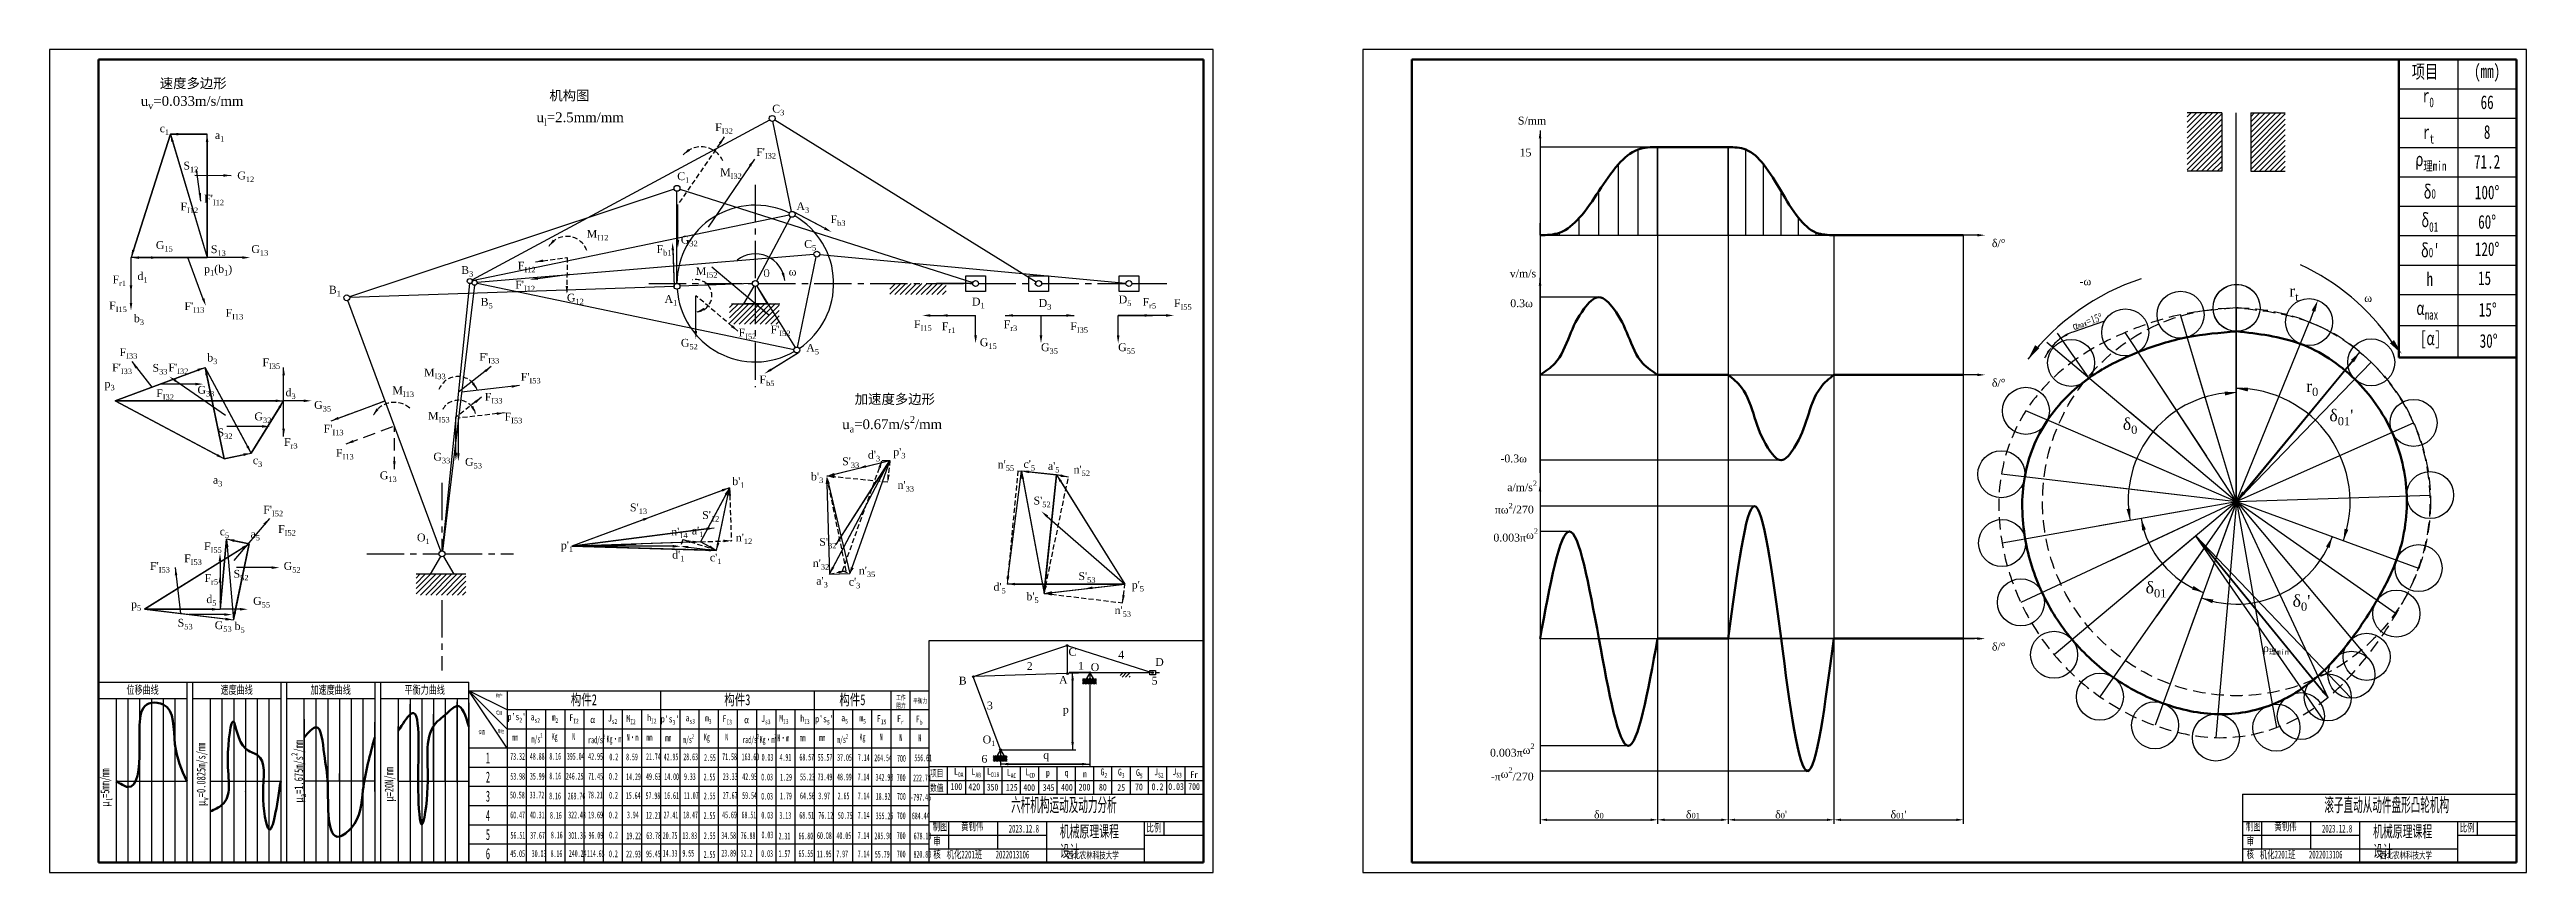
# Model space of a CAD drawing. Header units: millimetres. Extents: x 5619774 to 11239960, y 2494895 to 4990050.
# Drawn here: x 5619774 to 5621038, y 2494895 to 2495315 of the extents above; entities outside this region: 1.
import ezdxf
from ezdxf import colors
from ezdxf.entities.mleader import LeaderData, LeaderLine
from ezdxf.math import Vec2, Vec3

# ---------------------------------------------------------------- set-up
doc = ezdxf.new("R2010")
doc.units = ezdxf.units.MM
doc.linetypes.add('CENTER2', pattern=[28.575, 19.05, -3.175, 3.175, -3.175])
doc.linetypes.add('DASHED2', pattern=[9.525, 6.35, -3.175])
for name, color, linetype in [('点画线', 7, 'CENTER2'), ('细实线', 7, 'Continuous'), ('虚线', 7, 'DASHED2')]:
    doc.layers.add(name, color=color, linetype=linetype)
doc.layers.add('粗实线', color=7, linetype='Continuous', lineweight=50)
doc.styles.get("Standard").update_dxf_attribs({"font": 'arial.ttf'})
doc.styles.add('仿宋', font='', dxfattribs={"width": 0.7})
doc.styles.add('字母和数字', font='times.ttf', dxfattribs={"width": 0.7, "height": 4})
doc.styles.add('尺寸4', font='times.ttf', dxfattribs={"height": 4})
doc.styles.add('工图', font='', dxfattribs={"width": 0.7})
doc.styles.add('文字', font='', dxfattribs={"width": 0.7})
doc.styles.add('新罗马', font='times.ttf')
doc.styles.add('汉字', font='', dxfattribs={"width": 0.7})
doc.styles.get('仿宋').set_extended_font_data('FangSong')
doc.styles.get('工图').set_extended_font_data('HYSWLongFangSong')
doc.styles.get('文字').set_extended_font_data('FangSong')
doc.styles.get('汉字').set_extended_font_data('SimSun')
doc.dimstyles.new('直线', dxfattribs={"dimtxt": 5, "dimasz": 3.5, "dimexe": 2, "dimexo": 0, "dimtad": 1, "dimtxsty": '字母和数字', "dimcen": 2.5, "dimadec": 0, "dimazin": 0, "dimtfac": 1, "dimtmove": 0, "dimatfit": 3, "dimfxl": 1, "dimarcsym": 0})
pattern_1 = [(45, (0, 22.0302), (-1.34703841816, 1.34703841816), [])]

msp = doc.modelspace()

# ---------------------------------------------------------------- texts
at = {"layer": '细实线'}
for s, width, gutter_width, heights, insert, char_height, attachment_point, style in [('{\\fSimSun|b0|i0|c134|p2;速度多边形}', 140, 15, [12.154], (5619846.857, 2495297.142), 5, 5, '新罗马'), ('\\A1;u{\\H0.7x;\\S^ v;}=0.033m/s/mm', 25.62612, 34.033, [26.195], (5619846.305, 2495287.532), 5, 5, '新罗马'), ('{\\fSimSun|b0|i0|c134|p2;机构图}', 140, 15, [12.154], (5620038.876, 2495290.883), 5, 5, '新罗马'), ('\\A1;C{\\H0.7x;\\S^ 3;}', 6.98004, 20, [0], (5620142.441, 2495286.438), 4, 1, '尺寸4'), ('\\A1;{\\fTimes New Roman|b0|i0|c134|p18;c\\H0.7x;\\S^ 1;}', 8.53123, 20, [0], (5619829.746, 2495276.425), 4, 1, '尺寸4'), ('\\A1;u{\\H0.7x;\\S^ l;}=2.5mm/mm', 25.62612, 34.033, [26.195], (5620044.401, 2495279.203), 5, 5, '新罗马'), ('\\A1;F{\\H0.7x;\\S^ I32;}', 19.8079, 20, [0], (5620113.285, 2495276.997), 4, 1, '尺寸4'), ('S/mm', 15.3682, 20, [0], (5620523.053, 2495280.351), 4, 1, '尺寸4'), ('\\A1;{\\fTimes New Roman|b0|i0|c134|p18;a\\H0.7x;\\S^ 1;}', 6.55369, 20, [0], (5619857.926, 2495272.982), 4, 1, '尺寸4'), ("\\A1;F'{\\H0.7x;\\S^ I32;}", 9.59282, 20, [0], (5620134.23, 2495264.358), 4, 1, '尺寸4'), ('15', 18.92716, 20, [0], (5620523.935, 2495264.08), 4, 1, '尺寸4'), ('\\A1;S{\\H0.7x;\\S^ 12;}', 5.55717, 20, [0], (5619841.847, 2495257.38), 4, 1, '尺寸4'), ('\\A1;G{\\H0.7x;\\S^ 12;}', 15.77616, 20, [0], (5619869.374, 2495252.345), 4, 1, '尺寸4'), ('\\A1;C{\\H0.7x;\\S^ 1;}', 5.46387, 20, [0], (5620093.938, 2495251.99), 4, 1, '尺寸4'), ('\\A1;M{\\H0.7x;\\S^ I32;}', 12.74556, 20, [0], (5620115.837, 2495253.984), 4, 1, '尺寸4'), ('\\A1;F{\\H0.7x;\\S^ I12;}', 8.97745, 20, [0], (5619840.348, 2495236.497), 4, 1, '尺寸4'), ("\\A1;F'{\\H0.7x;\\S^ I12;}", 8.97745, 20, [0], (5619852.452, 2495240.496), 4, 1, '尺寸4'), ('\\A1;A{\\H0.7x;\\S^ 3;}', 8.57612, 20, [0], (5620154.787, 2495236.667), 4, 1, '尺寸4'), ('\\A1;M{\\H0.7x;\\S^ I12;}', 8.03982, 20, [0], (5620047.735, 2495222.552), 4, 1, '尺寸4'), ('\\A1;F{\\H0.7x;\\S^ b3;}', 9.27683, 20, [0], (5620172.181, 2495230.038), 4, 1, '尺寸4'), ('\\A1;G{\\H0.7x;\\S^ 15;}', 12.78866, 20, [0], (5619827.807, 2495216.834), 4, 1, '尺寸4'), ('\\A1;S{\\H0.7x;\\S^ 13;}', 7.43269, 20, [0], (5619855.874, 2495214.719), 4, 1, '尺寸4'), ('\\A1;G{\\H0.7x;\\S^ 13;}', 16.23307, 20, [0], (5619876.545, 2495214.775), 4, 1, '尺寸4'), ('\\A1;F{\\H0.7x;\\S^ b1;}', 14.3406, 20, [0], (5620083.393, 2495214.802), 4, 1, '尺寸4'), ('\\A1;G{\\H0.7x;\\S^ 32;}', 11.59075, 20, [0], (5620095.771, 2495219.595), 4, 1, '尺寸4'), ('\\A1;C{\\H0.7x;\\S^ 5;}', 10.59836, 20, [0], (5620158.736, 2495217.378), 4, 1, '尺寸4'), ('\\A1;δ/°', 14.42358, 20, [0], (5620765.008, 2495217.802), 4, 1, '尺寸4'), ('\\A1;F{\\H0.7x;\\S^ r1;}', 19.04418, 20, [0], (5619805.698, 2495199.265), 4, 1, '尺寸4'), ('\\A1;d{\\H0.7x;\\S^ 1;}', 6.80373, 20, [0], (5619818.378, 2495200.972), 4, 1, '尺寸4'), ('\\A1;p{\\H0.7x;\\S^ 1;}(b{\\H0.7x;\\S^ 1;})', 9.09745, 20, [0], (5619852.424, 2495204.661), 4, 1, '尺寸4'), ('\\A1;B{\\H0.7x;\\S^ 3;}', 4, 20, [0], (5619983.655, 2495204.101), 4, 1, '尺寸4'), ('\\A1;F{\\H0.7x;\\S^ I12;}', 8.97745, 20, [0], (5620012.559, 2495206.285), 4, 1, '尺寸4'), ('\\A1;M{\\H0.7x;\\S^ I52;}', 11.48536, 20, [0], (5620103.401, 2495203.545), 4, 1, '尺寸4'), ('O', 5.83978, 20, [0], (5620138.007, 2495202.507), 4, 1, '字母和数字'), ('ω', 12.32173, 20, [0], (5620150.807, 2495203.307), 4, 1, '尺寸4'), ('v/m/s', 19.56766, 20, [0], (5620518.915, 2495202.34), 4, 1, '尺寸4'), ('-ω', 18.6339, 20, [0], (5620809.743, 2495198.327), 4, 1, '尺寸4'), ('\\A1;F{\\H0.7x;\\S^ I15;}', 7.53263, 20, [0], (5619803.951, 2495185.996), 4, 1, '尺寸4'), ("\\A1;F'{\\H0.7x;\\S^ I13;}", 14.44985, 20, [0], (5619842.418, 2495185.665), 4, 1, '尺寸4'), ('\\A1;B{\\H0.7x;\\S^ 1;}', 13.60153, 20, [0], (5619916.096, 2495194.065), 4, 1, '尺寸4'), ('\\A1;B{\\H0.7x;\\S^ 5;}', 7.63009, 20, [0], (5619993.574, 2495187.867), 4, 1, '尺寸4'), ("\\A1;F'{\\H0.7x;\\S^ I12;}", 8.97745, 20, [0], (5620011.247, 2495196.592), 4, 1, '尺寸4'), ('\\A1;G{\\H0.7x;\\S^ 12;}', 15.77616, 20, [0], (5620037.63, 2495189.992), 4, 1, '尺寸4'), ('\\A1;A{\\H0.7x;\\S^ 1;}', 4.88195, 20, [0], (5620087.44, 2495189.331), 4, 1, '尺寸4'), ('\\A1;D{\\H0.7x;\\S^ 1;}', 5.16028, 20, [0], (5620244.385, 2495187.984), 4, 1, '尺寸4'), ('\\A1;D{\\H0.7x;\\S^ 3;}', 5.91105, 20, [0], (5620278.445, 2495187.271), 4, 1, '尺寸4'), ('\\A1;D{\\H0.7x;\\S^ 5;}', 10.79772, 20, [0], (5620319.277, 2495189.086), 4, 1, '尺寸4'), ('\\A1;F{\\H0.7x;\\S^ r5;}', 5.14476, 20, [0], (5620331.472, 2495187.823), 4, 1, '尺寸4'), ('\\A1;F{\\H0.7x;\\S^ I55;}', 8.26791, 20, [0], (5620347.467, 2495187.18), 4, 1, '尺寸4'), ('0.3ω', 38.79498, 20, [0], (5620519.17, 2495187.138), 4, 1, '尺寸4'), ('\\A1;r{\\H0.7x;\\S^ t;}', 12.05259, 20, [0], (5620916.835, 2495194.415), 6, 1, '尺寸4'), ('ω', 21.99842, 20, [0], (5620955.091, 2495189.814), 4, 1, '尺寸4'), ('\\A1;b{\\H0.7x;\\S^ 3;}', 8.08731, 20, [0], (5619816.575, 2495179.451), 4, 1, '尺寸4'), ('\\A1;F{\\H0.7x;\\S^ I13;}', 12.98159, 20, [0], (5619863.35, 2495182.252), 4, 1, '尺寸4'), ('\\A1;F{\\H0.7x;\\S^ I52;}', 12.19517, 20, [0], (5620125.288, 2495172.181), 4, 1, '尺寸4'), ("\\A1;F'{\\H0.7x;\\S^ I52;}", 17.34845, 20, [0], (5620141.594, 2495173.745), 4, 1, '尺寸4'), ('\\A1;F{\\H0.7x;\\S^ I15;}', 7.53263, 20, [0], (5620214.784, 2495176.461), 4, 1, '尺寸4'), ('\\A1;F{\\H0.7x;\\S^ r1;}', 19.04418, 20, [0], (5620228.996, 2495175.379), 4, 1, '尺寸4'), ('\\A1;F{\\H0.7x;\\S^ r3;}', 7.38794, 20, [0], (5620260.587, 2495176.384), 4, 1, '尺寸4'), ('\\A1;F{\\H0.7x;\\S^ I35;}', 10.14351, 20, [0], (5620294.556, 2495175.436), 4, 1, '尺寸4'), ('\\A1;F{\\H0.7x;\\S^ I33;}', 15.57224, 20, [0], (5619809.297, 2495162.2), 4, 1, '尺寸4'), ('\\A1;b{\\H0.7x;\\S^ 3;}', 10.1058, 20, [0], (5619854.046, 2495159.437), 4, 1, '尺寸4'), ("\\A1;F'{\\H0.7x;\\S^ I33;}", 12.22008, 20, [0], (5619992.925, 2495159.761), 4, 1, '尺寸4'), ('\\A1;G{\\H0.7x;\\S^ 52;}', 12.99184, 20, [0], (5620095.802, 2495166.949), 4, 1, '尺寸4'), ('\\A1;A{\\H0.7x;\\S^ 5;}', 10.35397, 20, [0], (5620159.785, 2495164.379), 4, 1, '尺寸4'), ('\\A1;G{\\H0.7x;\\S^ 15;}', 12.78866, 20, [0], (5620248.406, 2495167.218), 4, 1, '尺寸4'), ('\\A1;G{\\H0.7x;\\S^ 35;}', 9.26472, 20, [0], (5620279.624, 2495164.681), 4, 1, '尺寸4'), ('\\A1;G{\\H0.7x;\\S^ 55;}', 11.33536, 20, [0], (5620319, 2495164.681), 4, 1, '尺寸4'), ("\\A1;F'{\\H0.7x;\\S^ I33;}", 12.22008, 20, [0], (5619805.482, 2495154.344), 4, 1, '尺寸4'), ('\\A1;S{\\H0.7x;\\S^ 33;}', 5.84393, 20, [0], (5619826.078, 2495154.178), 4, 1, '尺寸4'), ("\\A1;F'{\\H0.7x;\\S^ I32;}", 9.59282, 20, [0], (5619834.238, 2495154.377), 4, 1, '尺寸4'), ('\\A1;F{\\H0.7x;\\S^ I35;}', 10.14351, 20, [0], (5619882.191, 2495157.003), 4, 1, '尺寸4'), ('\\A1;M{\\H0.7x;\\S^ I33;}', 13.43451, 20, [0], (5619964.705, 2495151.759), 4, 1, '尺寸4'), ("\\A1;F'{\\H0.7x;\\S^ I53;}", 11.8924, 20, [0], (5620014.055, 2495149.612), 4, 1, '尺寸4'), ('\\A1;F{\\H0.7x;\\S^ b5;}', 11.2631, 20, [0], (5620135.911, 2495148.247), 4, 1, '尺寸4'), ('\\A1;δ/°', 14.42358, 20, [0], (5620765.008, 2495146.528), 4, 1, '尺寸4'), ('\\A1;p{\\H0.7x;\\S^ 3;}', 9.20502, 20, [0], (5619801.622, 2495146.067), 4, 1, '尺寸4'), ('\\A1;F{\\H0.7x;\\S^ I32;}', 19.8079, 20, [0], (5619827.977, 2495141.209), 4, 1, '尺寸4'), ('\\A1;G{\\H0.7x;\\S^ 33;}', 12.57522, 20, [0], (5619849.042, 2495142.934), 4, 1, '尺寸4'), ('\\A1;d{\\H0.7x;\\S^ 3;}', 6.18672, 20, [0], (5619893.994, 2495141.662), 4, 1, '尺寸4'), ('\\A1;G{\\H0.7x;\\S^ 35;}', 9.26472, 20, [0], (5619908.597, 2495135.248), 4, 1, '尺寸4'), ('\\A1;M{\\H0.7x;\\S^ I13;}', 16.97063, 20, [0], (5619948.51, 2495142.672), 4, 1, '尺寸4'), ('\\A1;F{\\H0.7x;\\S^ I33;}', 15.57224, 20, [0], (5619995.693, 2495139.355), 4, 1, '尺寸4'), ('{\\fSimSun|b0|i0|c134|p2;加速度多边形}', 140, 15, [12.154], (5620205.026, 2495135.952), 5, 5, '新罗马'), ('\\A1;r{\\H0.7x;\\S^ 0;}', 10.75075, 20, [0], (5620925.428, 2495145.841), 6, 1, '尺寸4'), ('\\A1;S{\\H0.7x;\\S^ 32;}', 8.13646, 20, [0], (5619859.282, 2495121.237), 4, 1, '尺寸4'), ('\\A1;G{\\H0.7x;\\S^ 32;}', 11.59075, 20, [0], (5619878.106, 2495129.371), 4, 1, '尺寸4'), ("\\A1;F'{\\H0.7x;\\S^ I13;}", 14.44985, 20, [0], (5619913.461, 2495123.121), 4, 1, '尺寸4'), ('\\A1;M{\\H0.7x;\\S^ I53;}', 12.50886, 20, [0], (5619966.742, 2495129.657), 4, 1, '尺寸4'), ('\\A1;F{\\H0.7x;\\S^ I53;}', 11.85961, 20, [0], (5620005.785, 2495129.223), 4, 1, '尺寸4'), ('\\A1;u{\\H0.7x;\\S^ a;}=0.67m/s{\\H0.7x;\\S2^ ;}/mm', 25.62612, 34.033, [26.195], (5620203.656, 2495123.387), 5, 5, '新罗马'), ('\\A1;δ{\\H0.7x;\\S^ 0;}', 12.26358, 20, [0], (5620831.82, 2495126.499), 6, 1, '尺寸4'), ("\\A1;δ{\\H0.7x;\\S^ 01;}'", 9.22411, 20, [0], (5620937.271, 2495130.907), 6, 1, '尺寸4'), ('\\A1;F{\\H0.7x;\\S^ r3;}', 7.38794, 20, [0], (5619893.224, 2495116.365), 4, 1, '尺寸4'), ('\\A1;F{\\H0.7x;\\S^ I13;}', 12.98159, 20, [0], (5619919.743, 2495110.77), 4, 1, '尺寸4'), ('\\A1;G{\\H0.7x;\\S^ 33;}', 12.57522, 20, [0], (5619969.464, 2495108.835), 4, 1, '尺寸4'), ("\\A1;d'{\\H0.7x;\\S^ 3;}", 11.47089, 20, [0], (5620191.28, 2495109.842), 4, 1, '尺寸4'), ("\\A1;p'{\\H0.7x;\\S^ 3;}", 11.35707, 20, [0], (5620204.213, 2495111.339), 4, 1, '尺寸4'), ('\\A1;a{\\H0.7x;\\S^ 3;}', 7.59992, 20, [0], (5619856.917, 2495097.048), 4, 1, '尺寸4'), ('\\A1;c{\\H0.7x;\\S^ 3;}', 6.04892, 20, [0], (5619877.277, 2495107.009), 4, 1, '尺寸4'), ('\\A1;G{\\H0.7x;\\S^ 13;}', 16.23307, 20, [0], (5619942.115, 2495099.304), 4, 1, '尺寸4'), ('\\A1;G{\\H0.7x;\\S^ 53;}', 13.82116, 20, [0], (5619985.638, 2495106.173), 4, 1, '尺寸4'), ("\\A1;b'{\\H0.7x;\\S^ 1;}", 6.556, 20, [0], (5620122.05, 2495096.301), 4, 1, '尺寸4'), ("\\A1;b'{\\H0.7x;\\S^ 3;}", 23.03678, 20, [0], (5620162.227, 2495098.736), 4, 1, '尺寸4'), ("\\A1;S'{\\H0.7x;\\S^ 33;}", 8.9961, 20, [0], (5620178.103, 2495106.467), 4, 1, '尺寸4'), ("\\A1;n'{\\H0.7x;\\S^ 55;}", 7.41718, 20, [0], (5620257.512, 2495104.92), 4, 1, '尺寸4'), ("\\A1;c'{\\H0.7x;\\S^ 5;}", 16.86317, 20, [0], (5620270.693, 2495105.071), 4, 1, '尺寸4'), ("\\A1;a'{\\H0.7x;\\S^ 5;}", 9.81903, 20, [0], (5620283.15, 2495104.092), 4, 1, '尺寸4'), ("\\A1;n'{\\H0.7x;\\S^ 52;}", 10.06818, 20, [0], (5620296.261, 2495102.325), 4, 1, '尺寸4'), ('-0.3ω', 21.72114, 20, [0], (5620514.14, 2495107.921), 4, 1, '尺寸4'), ("\\A1;n'{\\H0.7x;\\S^ 33;}", 9.71739, 20, [0], (5620206.425, 2495094.389), 4, 1, '尺寸4'), ("\\A1;S'{\\H0.7x;\\S^ 52;}", 11.12915, 20, [0], (5620275.833, 2495086.413), 4, 1, '尺寸4'), ('\\A1;πω{\\H0.7x;\\S2^ ;}/270', 27.21089, 20, [0], (5620511.282, 2495083.216), 4, 1, '尺寸4'), ('\\A1;a/m/s{\\H0.7x;\\S2^ ;}', 27.41886, 20, [0], (5620517.6, 2495094.585), 4, 1, '尺寸4'), ("\\A1;F'{\\H0.7x;\\S^ I52;}", 17.34845, 20, [0], (5619882.628, 2495081.778), 4, 1, '尺寸4'), ('\\A1;F{\\H0.7x;\\S^ I52;}', 12.19517, 20, [0], (5619890.21, 2495071.947), 4, 1, '尺寸4'), ("\\A1;S'{\\H0.7x;\\S^ 13;}", 12.75186, 20, [0], (5620069.825, 2495082.933), 4, 1, '尺寸4'), ("\\A1;n'{\\H0.7x;\\S^ 14;}", 6.4496, 20, [0], (5620090.889, 2495070.619), 4, 1, '尺寸4'), ("\\A1;a'{\\H0.7x;\\S^ 1;}", 7.00069, 20, [0], (5620101.367, 2495071.148), 4, 1, '尺寸4'), ("\\A1;S'{\\H0.7x;\\S^ 12;}", 9.73777, 20, [0], (5620106.67, 2495079.042), 4, 1, '尺寸4'), ('\\A1;F{\\H0.7x;\\S^ I55;}', 8.26791, 20, [0], (5619852.38, 2495063.128), 4, 1, '尺寸4'), ('\\A1;c{\\H0.7x;\\S^ 5;}', 8.39914, 20, [0], (5619860.396, 2495070.675), 4, 1, '尺寸4'), ('\\A1;a{\\H0.7x;\\S^ 5;}', 13.32554, 20, [0], (5619876.108, 2495069.421), 4, 1, '尺寸4'), ('\\A1;O{\\H0.7x;\\S^ 1;}', 10.49428, 25, [5.977], (5619961.091, 2495067.592), 4, 1, '尺寸4'), ("\\A1;p'{\\H0.7x;\\S^ 1;}", 7.89122, 20, [0], (5620034.545, 2495063.604), 4, 1, '尺寸4'), ("\\A1;d'{\\H0.7x;\\S^ 1;}", 7.03787, 20, [0], (5620091.328, 2495058.838), 4, 1, '尺寸4'), ("\\A1;n'{\\H0.7x;\\S^ 12;}", 11.93241, 20, [0], (5620123.852, 2495067.607), 4, 1, '尺寸4'), ("\\A1;S'{\\H0.7x;\\S^ 32;}", 10.34082, 20, [0], (5620166.461, 2495065.37), 4, 1, '尺寸4'), ('0.003π{\\A1;ω\\H0.7x;\\S2^ ;}', 37.0539, 20, [0], (5620510.554, 2495070.26), 4, 1, '尺寸4'), ("\\A1;F'{\\H0.7x;\\S^ I53;}", 11.8924, 20, [0], (5619824.818, 2495053.07), 4, 1, '尺寸4'), ('\\A1;F{\\H0.7x;\\S^ I53;}', 11.85961, 20, [0], (5619842.22, 2495056.973), 4, 1, '尺寸4'), ('\\A1;F{\\H0.7x;\\S^ r5;}', 5.14476, 20, [0], (5619852.639, 2495046.923), 4, 1, '尺寸4'), ('\\A1;S{\\H0.7x;\\S^ 52;}', 14.98674, 20, [0], (5619867.454, 2495049.049), 4, 1, '尺寸4'), ('\\A1;G{\\H0.7x;\\S^ 52;}', 12.99184, 20, [0], (5619893.057, 2495053.072), 4, 1, '尺寸4'), ("\\A1;c'{\\H0.7x;\\S^ 1;}", 6.85467, 20, [0], (5620110.6, 2495057.405), 4, 1, '尺寸4'), ("\\A1;n'{\\H0.7x;\\S^ 32;}", 11.46504, 20, [0], (5620163.133, 2495054.521), 4, 1, '尺寸4'), ("\\A1;a'{\\H0.7x;\\S^ 3;}", 9.78484, 20, [0], (5620164.908, 2495045.466), 4, 1, '尺寸4'), ("\\A1;n'{\\H0.7x;\\S^ 35;}", 9.67302, 20, [0], (5620186.627, 2495050.767), 4, 1, '尺寸4'), ("\\A1;S'{\\H0.7x;\\S^ 53;}", 13.41251, 20, [0], (5620298.728, 2495047.856), 4, 1, '尺寸4'), ('\\A1;p{\\H0.7x;\\S^ 5;}', 11.38079, 20, [0], (5619815.154, 2495033.558), 4, 1, '尺寸4'), ('\\A1;d{\\H0.7x;\\S^ 5;}', 7.34569, 20, [0], (5619853.585, 2495036.097), 4, 1, '尺寸4'), ('\\A1;G{\\H0.7x;\\S^ 55;}', 11.33536, 20, [0], (5619877.446, 2495035.208), 4, 1, '尺寸4'), ("\\A1;c'{\\H0.7x;\\S^ 3;}", 4.84495, 20, [0], (5620181.49, 2495045.014), 4, 1, '尺寸4'), ("\\A1;d'{\\H0.7x;\\S^ 5;}", 6.86243, 20, [0], (5620255.37, 2495042.414), 4, 1, '尺寸4'), ("\\A1;b'{\\H0.7x;\\S^ 5;}", 20.20971, 20, [0], (5620272.19, 2495037.527), 4, 1, '尺寸4'), ("\\A1;p'{\\H0.7x;\\S^ 5;}", 19.31133, 20, [0], (5620325.953, 2495043.443), 4, 1, '尺寸4'), ('\\A1;δ{\\H0.7x;\\S^ 01;}', 13.88467, 20, [0], (5620843.483, 2495043.063), 6, 1, '尺寸4'), ("\\A1;δ{\\H0.7x;\\S^ 0;\\H1.42857x;'}", 12.67681, 20, [0], (5620918.5, 2495036.222), 6, 1, '尺寸4'), ('\\A1;S{\\H0.7x;\\S^ 53;}', 10.35014, 20, [0], (5619838.939, 2495024.064), 4, 1, '尺寸4'), ('\\A1;G{\\H0.7x;\\S^ 53;}', 13.82116, 20, [0], (5619857.856, 2495022.822), 4, 1, '尺寸4'), ('\\A1;b{\\H0.7x;\\S^ 5;}', 7.29591, 20, [0], (5619867.99, 2495022.358), 4, 1, '尺寸4'), ("\\A1;n'{\\H0.7x;\\S^ 53;}", 12.58606, 20, [0], (5620317.196, 2495030.477), 4, 1, '尺寸4'), ('C', 9.43523, 20, [0], (5620293.639, 2495009.217), 4, 1, '尺寸4'), ('4', 8.16492, 20, [0], (5620319.041, 2495007.75), 4, 1, '尺寸4'), ('\\A1;δ/°', 14.42358, 20, [0], (5620765.008, 2495011.891), 4, 1, '尺寸4'), ('\\A1;ρ{\\fSimSun|b0|i0|c134|p2;\\H0.7x;\\S^ 理min;}', 10.85346, 20, [0], (5620903.384, 2495011.126), 4, 1, '尺寸4'), ('B', 7.46553, 20, [0], (5620237.623, 2494994.539), 4, 1, '尺寸4'), ('2', 10.65729, 20, [0], (5620272.349, 2495001.984), 4, 1, '尺寸4'), ('A', 6.14527, 20, [0], (5620288.838, 2494994.901), 4, 1, '尺寸4'), ('1', 4.7678, 20, [0], (5620298.556, 2495002.052), 4, 1, '尺寸4'), ('O', 7.35036, 20, [0], (5620305.009, 2495001.404), 4, 1, '尺寸4'), ('5', 9.01965, 20, [0], (5620336.089, 2494994.507), 4, 1, '尺寸4'), ('D', 3.56207, 20, [0], (5620337.91, 2495004.062), 4, 1, '尺寸4'), ('\\pxqc;位移曲线', 44.99996, 15, [0], (5619821.028, 2494987.614), 4.2, 5, '文字'), ('\\pxqc;速度曲线', 44.99996, 15, [0], (5619869.028, 2494987.614), 4.2, 5, '文字'), ('加速度曲线', 44.99996, 15, [0], (5619917.028, 2494987.614), 4.2, 5, '文字'), ('\\pxqc;平衡力曲线', 44.99996, 15, [0], (5619965.028, 2494987.614), 4.2, 5, '文字'), ('工作阻力', 6.99405, 8.743, [0], (5620208.127, 2494981.685), 2.4479, 5, '汉字'), ('平衡力', 6.99405, 8.743, [0], (5620217.982, 2494982.145), 2.4479, 5, '汉字'), ('3', 5.94251, 20, [0], (5620252.004, 2494981.847), 4, 1, '尺寸4'), ("\\A1;p's{\\H0.7x;\\S^ 2;}'", 7.60167, 17.5, [0], (5620012.049, 2494973.539), 3.5, 5, '汉字'), ('\\A1;a{\\H0.7x;\\S^ s2;}', 7.25911, 17.5, [0], (5620021.495, 2494973.418), 3.5, 5, '汉字'), ('\\A1;\\pxqc;m{\\H0.7x;\\S^ 2;}', 7.43293, 17.5, [0], (5620031.53, 2494973.327), 3.5, 5, '汉字'), ('\\A1;F{\\H0.7x;\\S^ I2;}', 6.7502, 17.5, [0], (5620041.256, 2494973.015), 3.5, 5, '汉字'), ('{\\fSimSun|b0|i0|c134|p2;α}', 7.07163, 17.5, [0], (5620050.754, 2494972.64), 3.5, 5, '汉字'), ('\\A1;J{\\H0.7x;\\S^ s2;}', 7.87523, 17.5, [0], (5620060.944, 2494972.801), 3.5, 5, '汉字'), ('\\A1;M{\\H0.7x;\\S^ I2;}', 6.80376, 17.5, [0], (5620070.319, 2494972.64), 3.5, 5, '汉字'), ('\\A1;h{\\H0.7x;\\S^ I2;}', 6.20648, 17.5, [0], (5620080.995, 2494973.051), 3.5, 5, '汉字'), ("\\A1;p's{\\H0.7x;\\S^ 3;}'", 7.60167, 17.5, [0], (5620090.288, 2494972.358), 3.5, 5, '汉字'), ('\\A1;a{\\H0.7x;\\S^ s3;}', 7.25911, 17.5, [0], (5620100.588, 2494972.928), 3.5, 5, '汉字'), ('\\A1;\\pxqc;m{\\H0.7x;\\S^ 3;}', 7.43293, 17.5, [0], (5620109.769, 2494972.837), 3.5, 5, '汉字'), ('\\A1;F{\\H0.7x;\\S^ I3;}', 6.7502, 17.5, [0], (5620119.495, 2494972.524), 3.5, 5, '汉字'), ('{\\fSimSun|b0|i0|c134|p2;α}', 7.07163, 17.5, [0], (5620129.297, 2494972.524), 3.5, 5, '汉字'), ('\\A1;J{\\H0.7x;\\S^ s3;}', 7.87523, 17.5, [0], (5620139.183, 2494972.613), 3.5, 5, '汉字'), ('\\A1;M{\\H0.7x;\\S^ I3;}', 6.80376, 17.5, [0], (5620148.361, 2494972.718), 3.5, 5, '汉字'), ('\\A1;h{\\H0.7x;\\S^ I3;}', 6.20648, 17.5, [0], (5620159.146, 2494972.718), 3.5, 5, '汉字'), ("\\A1;p's{\\H0.7x;\\S^ 5;}'", 7.60167, 17.5, [0], (5620169.077, 2494972.41), 3.5, 5, '汉字'), ('\\A1;a{\\H0.7x;\\S^ 5;}', 7.25911, 17.5, [0], (5620179.378, 2494972.98), 3.5, 5, '汉字'), ('\\A1;\\pxqc;m{\\H0.7x;\\S^ 5;}', 7.43293, 17.5, [0], (5620188.558, 2494972.889), 3.5, 5, '汉字'), ('\\A1;F{\\H0.7x;\\S^ I5;}', 6.7502, 17.5, [0], (5620198.284, 2494972.576), 3.5, 5, '汉字'), ('\\A1;F{\\H0.7x;\\S^ r;}', 6.88072, 17.5, [0], (5620207.829, 2494972.532), 3.5, 5, '汉字'), ('\\A1;F{\\H0.7x;\\S^ b;}', 5.88945, 17.5, [0], (5620217.48, 2494972.365), 3.5, 5, '汉字'), ('p', 6.52354, 20, [0], (5620290.772, 2494979.797), 4, 1, '尺寸4'), ('mm', 5.94619, 17.5, [0], (5620009.65, 2494965.384), 3.5, 1, '工图'), ('\\A1;m/s{\\H0.7x;\\S2^ ;}', 7.9033, 17.5, [0], (5620019.565, 2494965.641), 3.5, 1, '工图'), ('Kg', 7.73291, 17.5, [0], (5620029.892, 2494965.776), 3.5, 1, '工图'), ('N', 10.12403, 17.5, [0], (5620040.304, 2494965.776), 3.5, 1, '工图'), ('\\A1;rad/s{\\H0.7x;\\S2^ ;}', 7.22636, 17.5, [0], (5620048.48, 2494965.255), 3.5, 1, '工图'), ('\\A1;Kg·m{\\H0.7x;\\S2^ ;}', 9.76211, 17.5, [0], (5620057.871, 2494965.703), 3.5, 1, '工图'), ('\\A1;N·m', 9.76211, 17.5, [0], (5620068.098, 2494965.335), 3.5, 1, '工图'), ('mm', 5.94619, 17.5, [0], (5620078.231, 2494965.347), 3.5, 1, '工图'), ('mm', 5.94619, 17.5, [0], (5620087.822, 2494965.088), 3.5, 1, '工图'), ('\\A1;m/s{\\H0.7x;\\S2^ ;}', 7.9033, 17.5, [0], (5620096.932, 2494965.345), 3.5, 1, '工图'), ('Kg', 7.73291, 17.5, [0], (5620107.56, 2494965.48), 3.5, 1, '工图'), ('N', 10.12403, 17.5, [0], (5620118.416, 2494965.48), 3.5, 1, '工图'), ('\\A1;rad/s{\\H0.7x;\\S2^ ;}', 7.22636, 17.5, [0], (5620127.164, 2494965.326), 3.5, 1, '工图'), ('\\A1;Kg·m{\\H0.7x;\\S2^ ;}', 9.76211, 17.5, [0], (5620136.022, 2494965.407), 3.5, 1, '工图'), ('\\A1;N·m', 9.76211, 17.5, [0], (5620145.051, 2494965.039), 3.5, 1, '工图'), ('mm', 5.94619, 17.5, [0], (5620156.403, 2494965.051), 3.5, 1, '工图'), ('mm', 5.94619, 17.5, [0], (5620166.438, 2494965.136), 3.5, 1, '工图'), ('\\A1;m/s{\\H0.7x;\\S2^ ;}', 7.9033, 17.5, [0], (5620175.547, 2494965.393), 3.5, 1, '工图'), ('Kg', 7.73291, 17.5, [0], (5620186.987, 2494965.528), 3.5, 1, '工图'), ('N', 10.12403, 17.5, [0], (5620197.264, 2494965.528), 3.5, 1, '工图'), ('N', 10.12403, 17.5, [0], (5620207.365, 2494965.213), 3.5, 1, '工图'), ('N', 10.12403, 17.5, [0], (5620217.013, 2494965.127), 3.5, 1, '工图'), ('\\A1;O{\\H0.7x;\\S^ 1;}', 14.51355, 20, [0], (5620249.836, 2494964.492), 4, 1, '尺寸4'), ('0.003π{\\A1;ω\\H0.7x;\\S2^ ;}', 37.0539, 20, [0], (5620508.819, 2494960.474), 4, 1, '尺寸4'), ('\\pxqc;2', 19.58333, 17.485, [8.478], (5619997.32, 2494943.319), 5.5952, 5, '工图'), ('\\pxqc;1', 19.58333, 17.485, [8.478], (5619997.32, 2494953.111), 5.5952, 5, '工图'), ('53.98', 8.09135, 12.5, [0], (5620008.725, 2494945.469), 3.5, 1, '工图'), ('73.32', 8.09135, 12.5, [0], (5620008.7, 2494955.603), 3.5, 1, '工图'), ('48.88', 8.09135, 12.5, [0], (5620018.725, 2494955.624), 3.5, 1, '工图'), ('35.99', 6.9185, 12.5, [0], (5620018.751, 2494945.49), 3.5, 1, '工图'), ('8.16', 8.09135, 12.5, [0], (5620028.654, 2494945.654), 3.5, 1, '工图'), ('8.16', 8.09135, 12.5, [0], (5620028.66, 2494955.702), 3.5, 1, '工图'), ('395.04', 8.09135, 12.5, [0], (5620037.616, 2494955.663), 3.5, 1, '工图'), ('\\pxqc;246.25', 8.09135, 12.5, [0], (5620037.563, 2494945.529), 3.5, 1, '工图'), ('42.95', 8.09135, 12.5, [0], (5620048.498, 2494955.62), 3.5, 1, '工图'), ('71.45', 8.09135, 12.5, [0], (5620048.524, 2494945.487), 3.5, 1, '工图'), ('0.2', 8.09135, 12.5, [0], (5620059.089, 2494945.448), 3.5, 1, '工图'), ('0.2', 8.09135, 12.5, [0], (5620059.313, 2494955.38), 3.5, 1, '工图'), ('8.59', 8.09135, 12.5, [0], (5620067.832, 2494955.366), 3.5, 1, '工图'), ('14.29', 8.09135, 12.5, [0], (5620067.857, 2494945.233), 3.5, 1, '工图'), ('49.63', 8.09135, 12.5, [0], (5620078.029, 2494945.329), 3.5, 1, '工图'), ('21.74', 8.09135, 12.5, [0], (5620078.003, 2494955.463), 3.5, 1, '工图'), ('42.95', 8.09135, 12.5, [0], (5620087.02, 2494955.394), 3.5, 1, '工图'), ('14.00', 8.09135, 12.5, [0], (5620087.346, 2494945.266), 3.5, 1, '工图'), ('28.63', 8.09135, 12.5, [0], (5620097.046, 2494955.415), 3.5, 1, '工图'), ('9.33', 8.09135, 12.5, [0], (5620097.371, 2494945.287), 3.5, 1, '工图'), ('2.55', 8.09135, 12.5, [0], (5620107.416, 2494945.104), 3.5, 1, '工图'), ('2.55', 8.09135, 12.5, [0], (5620107.639, 2494955.036), 3.5, 1, '工图'), ('71.58', 8.09135, 12.5, [0], (5620116.915, 2494955.455), 3.5, 1, '工图'), ('23.33', 8.09135, 12.5, [0], (5620117.241, 2494945.326), 3.5, 1, '工图'), ('163.60', 7.17879, 12.5, [0], (5620126.819, 2494955.412), 3.5, 1, '工图'), ('42.95', 8.09135, 12.5, [0], (5620127.144, 2494945.283), 3.5, 1, '工图'), ('0.03', 8.09135, 12.5, [0], (5620136.804, 2494945.082), 3.5, 1, '工图'), ('0.03', 8.09135, 12.5, [0], (5620137.017, 2494955.149), 3.5, 1, '工图'), ('4.91', 8.09135, 12.5, [0], (5620146.152, 2494955.158), 3.5, 1, '工图'), ('1.29', 8.09135, 12.5, [0], (5620146.478, 2494945.029), 3.5, 1, '工图'), ('68.57', 8.09135, 12.5, [0], (5620156.323, 2494955.254), 3.5, 1, '工图'), ('55.23', 8.09135, 12.5, [0], (5620156.649, 2494945.126), 3.5, 1, '工图'), ('73.49', 8.09135, 12.5, [0], (5620165.575, 2494945.183), 3.5, 1, '工图'), ('55.57', 8.09135, 12.5, [0], (5620165.642, 2494955.127), 3.5, 1, '工图'), ('48.99', 8.09135, 12.5, [0], (5620175.51, 2494945.144), 3.5, 1, '工图'), ('37.05', 8.09135, 12.5, [0], (5620175.577, 2494955.088), 3.5, 1, '工图'), ('7.14', 8.09135, 12.5, [0], (5620185.979, 2494945.088), 3.5, 1, '工图'), ('7.14', 8.09135, 12.5, [0], (5620186.124, 2494954.965), 3.5, 1, '工图'), ('264.54', 8.09135, 12.5, [0], (5620194.507, 2494954.919), 3.5, 1, '工图'), ('342.93', 8.09135, 12.5, [0], (5620195.204, 2494944.975), 3.5, 1, '工图'), ('700', 8.09135, 12.5, [0], (5620205.993, 2494944.836), 3.5, 1, '工图'), ('700', 8.09135, 12.5, [0], (5620206.133, 2494954.636), 3.5, 1, '工图'), ('222.79', 8.09135, 12.5, [0], (5620214.335, 2494944.621), 3.5, 1, '工图'), ('556.61', 8.09135, 12.5, [0], (5620214.985, 2494954.888), 3.5, 1, '工图'), ('项目', 10, 12.5, [0], (5620226.41, 2494945.161), 3.5, 5, '仿宋'), ('\\A1;L{\\H0.7x;\\S^ OA;}', 10, 12.5, [0], (5620237.612, 2494945.646), 3.5, 5, '仿宋'), ('\\A1;L{\\H0.7x;\\S^ AB;}', 10, 12.5, [0], (5620246.579, 2494945.445), 3.5, 5, '仿宋'), ('6', 11.86407, 20, [0], (5620249.206, 2494954.586), 4, 1, '尺寸4'), ('\\A1;L{\\H0.7x;\\S^ O1B;}', 10, 12.5, [0], (5620255.187, 2494945.648), 3.5, 5, '仿宋'), ('\\A1;L{\\H0.7x;\\S^ AC;}', 10, 12.5, [0], (5620264.566, 2494945.141), 3.5, 5, '仿宋'), ('\\A1;L{\\H0.7x;\\S^ CD;}', 10, 12.5, [0], (5620274.083, 2494945.345), 3.5, 5, '仿宋'), ('q', 7.35178, 20, [0], (5620280.755, 2494956.593), 4, 1, '尺寸4'), ('\\A1;p', 10, 12.5, [0], (5620283.15, 2494945.045), 3.5, 5, '仿宋'), ('\\A1;q', 10, 12.5, [0], (5620292.668, 2494945.045), 3.5, 5, '仿宋'), ('\\A1;n', 10, 12.5, [0], (5620302.036, 2494944.945), 3.5, 5, '仿宋'), ('\\A1;G{\\H0.7x;\\S^ 2;}', 10, 12.5, [0], (5620311.705, 2494945.345), 3.5, 5, '仿宋'), ('\\A1;G{\\H0.7x;\\S^ 3;}', 10, 12.5, [0], (5620320.575, 2494945.249), 3.5, 5, '仿宋'), ('\\A1;G{\\H0.7x;\\S^ 5;}', 10, 12.5, [0], (5620329.803, 2494945.007), 3.5, 5, '仿宋'), ('\\A1;J{\\H0.7x;\\S^ S2;}', 10, 12.5, [0], (5620339.799, 2494945.383), 3.5, 5, '仿宋'), ('\\A1;J{\\H0.7x;\\S^ S3;}', 10, 12.5, [0], (5620349.077, 2494945.445), 3.5, 5, '仿宋'), ('\\A1;Fr', 10, 12.5, [0], (5620357.871, 2494944.552), 3.5, 5, '仿宋'), ('\\pxqc;3', 19.58333, 17.485, [8.478], (5619997.32, 2494933.527), 5.5952, 5, '工图'), ('50.58', 8.09135, 12.5, [0], (5620008.586, 2494935.891), 3.5, 1, '工图'), ('33.72', 8.09135, 12.5, [0], (5620018.611, 2494935.913), 3.5, 1, '工图'), ('8.16', 8.09135, 12.5, [0], (5620028.584, 2494935.476), 3.5, 1, '工图'), ('269.76', 8.09135, 12.5, [0], (5620038.02, 2494935.409), 3.5, 1, '工图'), ('78.21', 8.09135, 12.5, [0], (5620048.384, 2494935.909), 3.5, 1, '工图'), ('0.2', 8.09135, 12.5, [0], (5620059.179, 2494935.792), 3.5, 1, '工图'), ('15.64', 8.09135, 12.5, [0], (5620067.718, 2494935.655), 3.5, 1, '工图'), ('57.98', 8.09135, 12.5, [0], (5620077.78, 2494935.561), 3.5, 1, '工图'), ('16.61', 8.09135, 12.5, [0], (5620087.313, 2494935.652), 3.5, 1, '工图'), ('11.07', 8.09135, 12.5, [0], (5620097.338, 2494935.673), 3.5, 1, '工图'), ('2.55', 8.09135, 12.5, [0], (5620107.506, 2494935.448), 3.5, 1, '工图'), ('27.67', 8.09135, 12.5, [0], (5620117.208, 2494935.712), 3.5, 1, '工图'), ('59.54', 8.09135, 12.5, [0], (5620127.111, 2494935.67), 3.5, 1, '工图'), ('0.03', 8.09135, 12.5, [0], (5620136.805, 2494935.322), 3.5, 1, '工图'), ('1.79', 8.09135, 12.5, [0], (5620146.445, 2494935.416), 3.5, 1, '工图'), ('64.56', 8.09135, 12.5, [0], (5620156.616, 2494935.512), 3.5, 1, '工图'), ('3.97', 8.09135, 12.5, [0], (5620165.9, 2494935.483), 3.5, 1, '工图'), ('2.65', 8.09135, 12.5, [0], (5620175.834, 2494935.444), 3.5, 1, '工图'), ('7.14', 8.09135, 12.5, [0], (5620186.03, 2494935.46), 3.5, 1, '工图'), ('18.92', 8.09135, 12.5, [0], (5620195.265, 2494935.214), 3.5, 1, '工图'), ('700', 8.09135, 12.5, [0], (5620206.09, 2494935.209), 3.5, 1, '工图'), ('-797.46', 8.09135, 12.5, [0], (5620212.986, 2494934.833), 3.5, 1, '工图'), ('\\pxsm1.5,qc;数值', 10, 12.5, [0], (5620226.41, 2494937.619), 3.5, 5, '仿宋'), ('\\A1;100', 10, 12.5, [0], (5620236.41, 2494938.445), 3.5, 5, '仿宋'), ('\\A1;420', 10, 12.5, [0], (5620245.579, 2494938.345), 3.5, 5, '仿宋'), ('\\A1;350', 10, 12.5, [0], (5620254.849, 2494938.144), 3.5, 5, '仿宋'), ('\\A1;125', 10, 12.5, [0], (5620264.721, 2494938.044), 3.5, 5, '仿宋'), ('六杆机构运动及动力分析', 58.91655, 12.5, [0], (5620264.367, 2494932.631), 7, 1, '工图'), ('\\A1;400', 10, 12.5, [0], (5620273.588, 2494937.944), 3.5, 5, '仿宋'), ('\\A1;345', 10, 12.5, [0], (5620283.461, 2494937.944), 3.5, 5, '仿宋'), ('\\A1;400', 10, 12.5, [0], (5620292.857, 2494938.044), 3.5, 5, '仿宋'), ('\\A1;200', 10, 12.5, [0], (5620301.825, 2494938.144), 3.5, 5, '仿宋'), ('\\A1;80', 10, 12.5, [0], (5620311.195, 2494938.144), 3.5, 5, '仿宋'), ('\\A1;25', 10, 12.5, [0], (5620320.565, 2494937.944), 3.5, 5, '仿宋'), ('\\A1;70', 10, 12.5, [0], (5620329.628, 2494938.244), 3.5, 5, '仿宋'), ('\\A1;0.2', 10, 12.5, [0], (5620339.1, 2494938.345), 3.5, 5, '仿宋'), ('\\A1;0.03', 10, 12.5, [0], (5620348.573, 2494938.445), 3.5, 5, '仿宋'), ('\\A1;700', 10, 12.5, [0], (5620357.743, 2494938.445), 3.5, 5, '仿宋'), ('\\pxqc;4', 19.58333, 17.485, [8.478], (5619997.32, 2494923.736), 5.5952, 5, '工图'), ('60.47', 8.09135, 12.5, [0], (5620008.711, 2494925.727), 3.5, 1, '工图'), ('40.31', 8.09135, 12.5, [0], (5620018.737, 2494925.748), 3.5, 1, '工图'), ('8.16', 8.09135, 12.5, [0], (5620028.988, 2494925.556), 3.5, 1, '工图'), ('322.48', 8.09135, 12.5, [0], (5620038.271, 2494925.74), 3.5, 1, '工图'), ('19.69', 8.09135, 12.5, [0], (5620048.51, 2494925.745), 3.5, 1, '工图'), ('0.2', 8.09135, 12.5, [0], (5620059.09, 2494925.771), 3.5, 1, '工图'), ('3.94', 8.09135, 12.5, [0], (5620068.278, 2494925.78), 3.5, 1, '工图'), ('12.21', 8.09135, 12.5, [0], (5620078.014, 2494925.587), 3.5, 1, '工图'), ('27.41', 8.09135, 12.5, [0], (5620086.966, 2494925.734), 3.5, 1, '工图'), ('18.47', 8.09135, 12.5, [0], (5620096.992, 2494925.755), 3.5, 1, '工图'), ('2.55', 8.09135, 12.5, [0], (5620107.416, 2494925.427), 3.5, 1, '工图'), ('45.69', 8.09135, 12.5, [0], (5620116.861, 2494925.794), 3.5, 1, '工图'), ('68.51', 8.09135, 12.5, [0], (5620126.765, 2494925.752), 3.5, 1, '工图'), ('0.03', 8.09135, 12.5, [0], (5620136.878, 2494925.638), 3.5, 1, '工图'), ('3.13', 8.09135, 12.5, [0], (5620146.098, 2494925.497), 3.5, 1, '工图'), ('68.51', 8.09135, 12.5, [0], (5620156.269, 2494925.594), 3.5, 1, '工图'), ('76.12', 8.09135, 12.5, [0], (5620166.01, 2494925.519), 3.5, 1, '工图'), ('50.75', 8.09135, 12.5, [0], (5620175.945, 2494925.48), 3.5, 1, '工图'), ('7.14', 8.09135, 12.5, [0], (5620186.03, 2494925.571), 3.5, 1, '工图'), ('355.25', 8.09135, 12.5, [0], (5620195.252, 2494925.311), 3.5, 1, '工图'), ('700', 8.09135, 12.5, [0], (5620206.042, 2494925.342), 3.5, 1, '工图'), ('684.44', 8.09135, 12.5, [0], (5620213.697, 2494925.279), 3.5, 1, '工图'), ('制图', 7.24014, 12.5, [0], (5620224.308, 2494920.059), 4, 1, '工图'), ('黄钊伟', 18.6999, 12.5, [0], (5620238.855, 2494920.104), 4, 1, '工图'), ('2023.12.8', 25, 20, [0], (5620263.165, 2494918.988), 4, 1, '工图'), ('机械原理课程设计', 34.94885, 12.5, [0], (5620289.208, 2494918.59), 6, 1, '工图'), ('比例', 8.31894, 12.5, [0], (5620333.457, 2494919.429), 4, 1, '工图'), ('2023.12.8', 25, 20, [0], (5620933.516, 2494918.988), 4, 1, '工图'), ('\\pxqc;5', 19.58333, 17.485, [8.478], (5619997.32, 2494913.944), 5.5952, 5, '工图'), ('\\pxqc;6', 19.58333, 17.485, [8.478], (5619997.32, 2494904.152), 5.5952, 5, '工图'), ('56.51', 8.09135, 12.5, [0], (5620008.84, 2494915.336), 3.5, 1, '工图'), ('37.67', 8.09135, 12.5, [0], (5620018.865, 2494915.357), 3.5, 1, '工图'), ('30.03', 8.09135, 12.5, [0], (5620019.657, 2494906.05), 3.5, 1, '工图'), ('8.16', 8.09135, 12.5, [0], (5620029.445, 2494915.486), 3.5, 1, '工图'), ('301.36', 8.09135, 12.5, [0], (5620038.303, 2494915.3), 3.5, 1, '工图'), ('240.24', 8.09135, 12.5, [0], (5620038.609, 2494906.089), 3.5, 1, '工图'), ('114.65', 8.09135, 12.5, [0], (5620047.879, 2494906.046), 3.5, 1, '工图'), ('96.09', 8.09135, 12.5, [0], (5620048.638, 2494915.353), 3.5, 1, '工图'), ('0.2', 8.09135, 12.5, [0], (5620059.18, 2494915.486), 3.5, 1, '工图'), ('19.22', 8.09135, 12.5, [0], (5620067.972, 2494915.099), 3.5, 1, '工图'), ('63.78', 8.09135, 12.5, [0], (5620078.143, 2494915.196), 3.5, 1, '工图'), ('20.75', 8.09135, 12.5, [0], (5620086.54, 2494915.185), 3.5, 1, '工图'), ('14.33', 8.09135, 12.5, [0], (5620086.534, 2494906.186), 3.5, 1, '工图'), ('9.55', 8.09135, 12.5, [0], (5620096.559, 2494906.207), 3.5, 1, '工图'), ('13.83', 8.09135, 12.5, [0], (5620096.565, 2494915.206), 3.5, 1, '工图'), ('2.55', 8.09135, 12.5, [0], (5620107.506, 2494915.142), 3.5, 1, '工图'), ('34.58', 8.09135, 12.5, [0], (5620116.435, 2494915.246), 3.5, 1, '工图'), ('23.89', 8.09135, 12.5, [0], (5620116.429, 2494906.246), 3.5, 1, '工图'), ('52.2', 8.09135, 12.5, [0], (5620126.332, 2494906.204), 3.5, 1, '工图'), ('76.88', 8.09135, 12.5, [0], (5620126.338, 2494915.203), 3.5, 1, '工图'), ('0.03', 8.09135, 12.5, [0], (5620136.833, 2494906.055), 3.5, 1, '工图'), ('0.03', 8.09135, 12.5, [0], (5620136.952, 2494915.587), 3.5, 1, '工图'), ('2.31', 8.09135, 12.5, [0], (5620145.672, 2494914.949), 3.5, 1, '工图'), ('65.55', 8.09135, 12.5, [0], (5620155.837, 2494906.046), 3.5, 1, '工图'), ('66.80', 8.09135, 12.5, [0], (5620155.843, 2494915.045), 3.5, 1, '工图'), ('60.08', 8.09135, 12.5, [0], (5620165.305, 2494915.219), 3.5, 1, '工图'), ('40.05', 8.09135, 12.5, [0], (5620175.24, 2494915.18), 3.5, 1, '工图'), ('7.14', 8.09135, 12.5, [0], (5620185.979, 2494915.23), 3.5, 1, '工图'), ('285.96', 8.09135, 12.5, [0], (5620194.613, 2494915.107), 3.5, 1, '工图'), ('700', 8.09135, 12.5, [0], (5620205.993, 2494915.173), 3.5, 1, '工图'), ('678.10', 8.09135, 12.5, [0], (5620214.648, 2494914.979), 3.5, 1, '工图'), ('审核', 6.26652, 12.5, [0], (5620224.682, 2494912.648), 4, 1, '工图'), ('机化2201班    2022013106', 45.62105, 12.5, [0], (5620231.433, 2494905.758), 4, 1, '工图'), ('45.05', 8.09135, 12.5, [0], (5620008.714, 2494906.029), 3.5, 1, '工图'), ('8.16', 8.09135, 12.5, [0], (5620029.312, 2494905.978), 3.5, 1, '工图'), ('0.2', 8.09135, 12.5, [0], (5620059.091, 2494905.915), 3.5, 1, '工图'), ('22.93', 8.09135, 12.5, [0], (5620067.846, 2494905.792), 3.5, 1, '工图'), ('95.45', 8.09135, 12.5, [0], (5620078.017, 2494905.889), 3.5, 1, '工图'), ('2.55', 8.09135, 12.5, [0], (5620107.417, 2494905.57), 3.5, 1, '工图'), ('1.57', 8.09135, 12.5, [0], (5620145.666, 2494905.95), 3.5, 1, '工图'), ('11.95', 8.09135, 12.5, [0], (5620165.21, 2494905.906), 3.5, 1, '工图'), ('7.97', 7.28384, 12.5, [0], (5620175.144, 2494905.866), 3.5, 1, '工图'), ('7.14', 8.09135, 12.5, [0], (5620186.03, 2494905.903), 3.5, 1, '工图'), ('55.79', 8.09135, 12.5, [0], (5620194.838, 2494905.697), 3.5, 1, '工图'), ('700', 8.09135, 12.5, [0], (5620205.993, 2494905.791), 3.5, 1, '工图'), ('820.80', 8.09135, 12.5, [0], (5620214.553, 2494905.666), 3.5, 1, '工图'), ('西北农林科技大学', 35.16905, 12.5, [0], (5620292.816, 2494905.188), 3.5, 1, '工图')]:
    msp.add_mtext_dynamic_manual_height_columns(s, width=width, gutter_width=gutter_width, heights=heights, dxfattribs=dict(at, insert=insert, char_height=char_height, attachment_point=attachment_point, style=style))
at = {"layer": '细实线', "color": 0}
for s, width, gutter_width, heights, insert, char_height, attachment_point, style in [('{\\fSimSun|b0|i0|c134|p2;项目}', 30, 10, [0], (5620979.368, 2495306.892), 7, 1, '汉字'), ('\\pxqc;(mm)', 30, 10, [7], (5621017.799, 2495302.627), 7, 5, '汉字'), ('\\A1;\\pxqc;r{\\H0.7x;\\S^ 0;}', 30, 10, [0], (5620972.799, 2495294.627), 7, 1, '汉字'), ('\\pxqc;66', 30, 10, [0], (5621002.799, 2495291.248), 7, 1, '汉字'), ('\\A1;\\pxqc;r{\\H0.7x;\\S^ t;}', 30, 10, [0], (5620972.986, 2495275.991), 7, 1, '汉字'), ('\\pxqc;8', 30, 10, [0], (5621002.799, 2495276.069), 7, 1, '汉字'), ('\\A1;\\pxqc;ρ{\\fSimSun|b0|i0|c134|p2;\\H0.7x;\\S^ 理min;}', 30, 10, [0], (5620974.104, 2495262.151), 7, 1, '汉字'), ('\\pxqc;71.2', 30, 10, [0], (5621002.799, 2495260.89), 7, 1, '汉字'), ('\\pxqc;δ{\\H0.7x;\\S^ 0;}', 30, 10, [0], (5620973.545, 2495245.547), 7, 1, '汉字'), ('\\pxqc;100°', 30, 10, [0], (5621002.799, 2495245.231), 7, 1, '汉字'), ('\\A1;\\pxqc;δ{\\H0.7x;\\S^ 01;}', 30, 10, [0], (5620973.545, 2495230.993), 7, 1, '汉字'), ('\\pxqc;60°', 30, 10, [0], (5621002.799, 2495230.183), 7, 1, '汉字'), ("\\pxqc;δ{\\H0.7x;\\S^ 0;\\H1.42857x;'}", 30, 10, [0], (5620973.838, 2495215.611), 7, 1, '汉字'), ('\\pxqc;120°', 30, 10, [0], (5621002.799, 2495216.282), 7, 1, '汉字'), ('\\pxqc;h', 30, 20, [0], (5620973.504, 2495201.005), 7, 1, '汉字'), ('15', 30, 20, [0], (5621013.156, 2495201.46), 7, 1, '汉字'), ('\\A1;α{\\H0.7x;\\S^ max;}', 30, 20, [0], (5620981.664, 2495186.184), 7, 1, '汉字'), ('15°', 30, 20, [0], (5621013.565, 2495185.352), 7, 1, '汉字'), ('\\A1;[α]', 30, 20, [0], (5620983.494, 2495170.813), 7, 1, '汉字'), ('30°', 30, 20, [0], (5621013.993, 2495169.426), 7, 1, '汉字'), ('滚子直动从动件盘形凸轮机构', 71.44566, 12.5, [0], (5620934.718, 2494932.631), 7, 1, '工图'), ('制图', 7.24014, 12.5, [0], (5620894.659, 2494920.059), 4, 1, '工图'), ('黄钊伟', 18.6999, 12.5, [0], (5620909.206, 2494920.104), 4, 1, '工图'), ('机械原理课程设计', 34.94885, 12.5, [0], (5620959.56, 2494918.59), 6, 1, '工图'), ('比例', 8.31894, 12.5, [0], (5621003.808, 2494919.429), 4, 1, '工图'), ('审核', 6.26652, 12.5, [0], (5620895.033, 2494912.648), 4, 1, '工图'), ('机化2201班    2022013106', 45.62105, 12.5, [0], (5620901.784, 2494905.758), 4, 1, '工图'), ('西北农林科技大学', 35.16905, 12.5, [0], (5620963.167, 2494905.188), 3.5, 1, '工图')]:
    msp.add_mtext_dynamic_manual_height_columns(s, width=width, gutter_width=gutter_width, heights=heights, dxfattribs=dict(at, insert=insert, char_height=char_height, attachment_point=attachment_point, style=style))
at = {"layer": '细实线', "lineweight": -3, "style": '汉字'}
for s, width, insert, char_height, attachment_point in [('{\\fSimSun|b0|i0|c134|p2;构件}', 8.23488, (5620001.319, 2494985.731), 1.74851, 1), ('\\pxqc;{\\fSimSun|b0|i0|c134|p34;构件2}', 31.5434, (5620046.278, 2494982.486), 5.59524, 5), ('\\pxqc;{\\fSimSun|b0|i0|c134|p34;构件3}', 31.5434, (5620124.612, 2494982.486), 5.59524, 5), ('\\pxqc;{\\fSimSun|b0|i0|c134|p34;构件5}', 31.5434, (5620183.362, 2494982.486), 5.59524, 5), ('{\\fSimSun|b0|i0|c134|p34;项目}', 8.23488, (5620001.319, 2494976.959), 1.74851, 1), ('{\\fSimSun|b0|i0|c134|p34;位置}', 8.23488, (5619992.467, 2494967.06), 1.74851, 1), ('{\\fSimSun|b0|i0|c134|p34;单位}', 8.23488, (5620002.186, 2494967.545), 1.74851, 1)]:
    msp.add_mtext_dynamic_manual_height_columns(s, width=width, gutter_width=8.743, heights=[0], dxfattribs=dict(at, insert=insert, char_height=char_height, attachment_point=attachment_point))
at = {"layer": '细实线', "char_height": 4.5, "attachment_point": 1, "rotation": 90, "style": '工图'}
for s, insert in [('\\A1;{\\fFangSong|b0|i0|c134|p49;μ\\H0.7x;\\S^ v;\\H1.42857x;=0.0825m/s/mm }', (5619848.622, 2494928.547)), ('\\A1;{\\fFangSong|b0|i0|c134|p49;μ\\H0.7x;\\S^ a;\\H1.42857x;=1.675m/s\\H0.7x;\\S2^ ;\\H1.42857x;/mm }', (5619896.921, 2494930.223)), ('\\A1;{\\fFangSong|b0|i0|c134|p49;μ\\H0.7x;\\S^ l;\\H1.42857x;=5mm/mm }', (5619799.56, 2494928.174)), ('\\A1;{\\fFangSong|b0|i0|c134|p49;μ=20N/mm }', (5619944.598, 2494930.75))]:
    msp.add_mtext_dynamic_manual_height_columns(s, width=85.81801, gutter_width=12.5, heights=[0], dxfattribs=dict(at, insert=insert))
at = {"layer": '细实线', "insert": (5620509.191, 2494948.311), "char_height": 4, "width": 13.89603, "attachment_point": 1, "style": '尺寸4'}
msp.add_mtext('-π{\\A1;ω\\H0.7x;\\S2^ ;}/270', dxfattribs=at)

# ---------------------------------------------------------------- blocks, each defined once
blk = doc.blocks.new('*U22')
at = {"layer": '细实线'}
for p, q in [((65.8, 16.5), (-4.1, 4.2)), ((38.5, 11.7), (-31.7, -0.6)), ((-31.7, -0.6), (-53.8, -4.5))]:
    blk.add_line(p, q, dxfattribs=at)
blk.add_circle((-53.8, -4.5), 12, dxfattribs=at)
blk = doc.blocks.new('*U23')
at = {"layer": '细实线', "color": 0, "linetype": 'ByBlock', "lineweight": -2, "transparency": 16777216}
blk.add_blockref('*U22', (8431069, 3742585.3), dxfattribs=at)
for p, rotation in [((8431075.6, 3742568.8), 14.99999999999994), ((8431086.1, 3742554.6), 29.99999999999991), ((8431100, 3742543.6), 44.99999999999996), ((8431116.3, 3742536.6), 59.99999999999994)]:
    blk.add_blockref('*U22', p, dxfattribs=dict(at, rotation=rotation))
blk = doc.blocks.new('*U24')
at = {"layer": '细实线'}
blk.add_line((-52.5, 23), (40.5, -11), dxfattribs=at)
blk.add_circle((40.5, -11), 12, dxfattribs=at)
blk = doc.blocks.new('*U25')
at = {"layer": '细实线', "color": 0, "linetype": 'ByBlock', "lineweight": -2, "transparency": 16777216}
for p, rotation in [((8431138.4, 3742659), 109.9999999999998), ((8431159.5, 3742653.5), 87.99999999999982), ((8431177.1, 3742640.5), 65.99999999999987), ((8431188.5, 3742621.9), 43.99999999999986), ((8431192, 3742600.3), 21.99999999999988)]:
    blk.add_blockref('*U24', p, dxfattribs=dict(at, rotation=rotation))
blk.add_blockref('*U24', (8431187.3, 3742579), dxfattribs=at)
blk = doc.blocks.new('*U38')
at = {"layer": '细实线'}
blk.add_line((0, -7), (0, 7), dxfattribs=at)
blk = doc.blocks.new('*U39')
at = {"layer": '细实线', "color": 0, "linetype": 'ByBlock', "lineweight": -2, "transparency": 16777216}
for p in [(0, 0), (9.3, 0), (18.7, 0), (28, 0), (37.3, 0), (46.7, 0), (56, 0), (65.3, 0), (74.7, 0), (84, 0), (93.3, 0), (102.7, 0), (112, 0), (121.3, 0), (130.7, 0), (140, 0)]:
    blk.add_blockref('*U38', p, dxfattribs=at)
blk = doc.blocks.new('*D41')
at = {"layer": 'Defpoints', "color": 0, "transparency": 16777216}
for p in [(5620534.4, 2495219.9), (5620594.4, 2495219.9), (5620594.4, 2494921.5)]:
    blk.add_point(p, dxfattribs=at)
at = {"layer": '细实线', "color": 0, "lineweight": -2, "transparency": 16777216}
for p, q in [((5620534.4, 2495219.9), (5620534.4, 2494919.5)), ((5620594.4, 2495219.9), (5620594.4, 2494919.5)), ((5620537.9, 2494921.5), (5620590.9, 2494921.5))]:
    blk.add_line(p, q, dxfattribs=at)
at = {"layer": '细实线', "color": 0, "transparency": 16777216}
for points in [[(5620537.9, 2494922.1), (5620537.9, 2494920.9), (5620534.4, 2494921.5)], [(5620590.9, 2494922.1), (5620590.9, 2494920.9), (5620594.4, 2494921.5)]]:
    blk.add_solid(points, dxfattribs=at)
at = {"layer": '细实线', "color": 0, "transparency": 16777216, "insert": (5620564.4, 2494924.2), "char_height": 4, "attachment_point": 5, "style": '字母和数字'}
blk.add_mtext('{\\W1;δ\\H0.7x;\\S^ 0;}', dxfattribs=at)
blk = doc.blocks.new('*D42')
at = {"layer": 'Defpoints', "color": 0, "transparency": 16777216}
for p in [(5620594.4, 2495219.9), (5620630.4, 2495219.9), (5620630.4, 2494921.5)]:
    blk.add_point(p, dxfattribs=at)
at = {"layer": '细实线', "color": 0, "lineweight": -2, "transparency": 16777216}
for p, q in [((5620594.4, 2495219.9), (5620594.4, 2494919.5)), ((5620630.4, 2495219.9), (5620630.4, 2494919.5)), ((5620597.9, 2494921.5), (5620626.9, 2494921.5))]:
    blk.add_line(p, q, dxfattribs=at)
at = {"layer": '细实线', "color": 0, "transparency": 16777216}
for points in [[(5620597.9, 2494922.1), (5620597.9, 2494920.9), (5620594.4, 2494921.5)], [(5620626.9, 2494922.1), (5620626.9, 2494920.9), (5620630.4, 2494921.5)]]:
    blk.add_solid(points, dxfattribs=at)
at = {"layer": '细实线', "color": 0, "transparency": 16777216, "insert": (5620612.4, 2494924.2), "char_height": 4, "attachment_point": 5, "style": '字母和数字'}
blk.add_mtext('{\\W1;δ\\H0.7x;\\S^ 01;}', dxfattribs=at)
blk = doc.blocks.new('*D43')
at = {"layer": 'Defpoints', "color": 0, "transparency": 16777216}
for p in [(5620630.4, 2495219.9), (5620684.4, 2495219.9), (5620684.4, 2494921.5)]:
    blk.add_point(p, dxfattribs=at)
at = {"layer": '细实线', "color": 0, "lineweight": -2, "transparency": 16777216}
for p, q in [((5620630.4, 2495219.9), (5620630.4, 2494919.5)), ((5620684.4, 2495219.9), (5620684.4, 2494919.5)), ((5620633.9, 2494921.5), (5620680.9, 2494921.5))]:
    blk.add_line(p, q, dxfattribs=at)
at = {"layer": '细实线', "color": 0, "transparency": 16777216}
for points in [[(5620633.9, 2494922.1), (5620633.9, 2494920.9), (5620630.4, 2494921.5)], [(5620680.9, 2494922.1), (5620680.9, 2494920.9), (5620684.4, 2494921.5)]]:
    blk.add_solid(points, dxfattribs=at)
at = {"layer": '细实线', "color": 0, "transparency": 16777216, "insert": (5620657.4, 2494924.2), "char_height": 4, "attachment_point": 5, "style": '字母和数字'}
blk.add_mtext("{\\W1;δ\\H0.7x;\\S^ 0;\\H1.42857x;'}", dxfattribs=at)
blk = doc.blocks.new('*D44')
at = {"layer": 'Defpoints', "color": 0, "transparency": 16777216}
for p in [(5620684.4, 2495219.9), (5620750.4, 2495219.9), (5620750.4, 2494921.5)]:
    blk.add_point(p, dxfattribs=at)
at = {"layer": '细实线', "color": 0, "lineweight": -2, "transparency": 16777216}
for p, q in [((5620684.4, 2495219.9), (5620684.4, 2494919.5)), ((5620750.4, 2495219.9), (5620750.4, 2494919.5)), ((5620687.9, 2494921.5), (5620746.9, 2494921.5))]:
    blk.add_line(p, q, dxfattribs=at)
at = {"layer": '细实线', "color": 0, "transparency": 16777216}
for points in [[(5620687.9, 2494922.1), (5620687.9, 2494920.9), (5620684.4, 2494921.5)], [(5620746.9, 2494922.1), (5620746.9, 2494920.9), (5620750.4, 2494921.5)]]:
    blk.add_solid(points, dxfattribs=at)
at = {"layer": '细实线', "color": 0, "transparency": 16777216, "insert": (5620717.4, 2494924.2), "char_height": 4, "attachment_point": 5, "style": '字母和数字'}
blk.add_mtext("{\\W1;δ\\H0.7x;\\S^ 01;\\H1.42857x;'}", dxfattribs=at)
blk = doc.blocks.new('*D45')
at = {"layer": 'Defpoints', "color": 0, "transparency": 16777216}
for p in [(5620793, 2495165.2), (5620797, 2495164.5), (5620798.4, 2495169.8), (5620814.1, 2495147.5), (5620814.5, 2495147.1)]:
    blk.add_point(p, dxfattribs=at)
at = {"layer": '细实线', "color": 0, "lineweight": -2, "transparency": 16777216}
blk.add_line((5620806.5, 2495170.5), (5620822.7, 2495176.1), dxfattribs=at)
for start, end in [(148.1139, 156.2278), (125.3409, 140), (109.0721, 125.3409), (109.1131, 117.227)]:
    blk.add_arc((5620814.5, 2495147.1), 24.7, start, end, dxfattribs=at)
at = {"layer": '细实线', "color": 0, "transparency": 16777216}
for points in [[(5620793.1, 2495160.5), (5620794, 2495159.8), (5620795.6, 2495163)], [(5620803.5, 2495168.6), (5620802.9, 2495169.6), (5620800.2, 2495167.3)]]:
    blk.add_solid(points, dxfattribs=at)
at = {"layer": '细实线', "color": 0, "transparency": 16777216, "insert": (5620813.7, 2495175.8), "char_height": 4, "width": 19.99, "attachment_point": 5, "rotation": 19.0721, "style": '字母和数字'}
blk.add_mtext('{\\fSimSun|b0|i0|c134|p2;\\C0;α\\H0.7x;\\S^ max;\\fTimes New Roman|b0|i0|c134|p18;\\H1.42857x;\\C256;=15°}', dxfattribs=at)

# ---------------------------------------------------------------- dimensions: what is measured, and where the dimension line sits
at = {"layer": '细实线'}
for base, p1, p2, text, picture, middle in [((5620594.373, 2494921.528), (5620534.373, 2495219.873), (5620594.373, 2495219.873), '{\\W1;δ\\H0.7x;\\S^ 0;}', '*D41', (5620564.373, 2494924.241)), ((5620630.373, 2494921.528), (5620594.373, 2495219.873), (5620630.373, 2495219.873), '{\\W1;δ\\H0.7x;\\S^ 01;}', '*D42', (5620612.373, 2494924.241)), ((5620684.373, 2494921.528), (5620630.373, 2495219.873), (5620684.373, 2495219.873), "{\\W1;δ\\H0.7x;\\S^ 0;\\H1.42857x;'}", '*D43', (5620657.373, 2494924.241)), ((5620750.373, 2494921.528), (5620684.373, 2495219.873), (5620750.373, 2495219.873), "{\\W1;δ\\H0.7x;\\S^ 01;\\H1.42857x;'}", '*D44', (5620717.373, 2494924.241))]:
    dim = msp.add_linear_dim(base=base, p1=p1, p2=p2, text=text, dimstyle='直线', dxfattribs=at)
    dim.commit()
    dim.dimension.update_dxf_attribs({"geometry": picture, "text_midpoint": middle})
dim = msp.add_angular_dim_2l(base=(5620797.018, 2495164.529), line1=((5620814.543, 2495147.073), (5620798.424, 2495169.805)), line2=((5620814.053, 2495147.484), (5620792.989, 2495165.159)), text='{\\fSimSun|b0|i0|c134|p2;\\C0;α\\H0.7x;\\S^ max;\\fTimes New Roman|b0|i0|c134|p18;\\H1.42857x;\\C256;=<>}', dimstyle='直线', dxfattribs=at)
dim.commit()
dim.dimension.update_dxf_attribs({"geometry": '*D45', "text_midpoint": (5620813.726, 2495175.777)})

# ---------------------------------------------------------------- hatches: boundary and pattern name
at = {"layer": '细实线'}
h = msp.add_hatch(dxfattribs=at)
h.set_pattern_fill('ANSI31', color=256, scale=0.6)
h.paths.add_polyline_path([(5620882.342, 2495282.374), (5620864.682, 2495282.374), (5620864.682, 2495252.483), (5620882.342, 2495252.483)])
h = msp.add_hatch(dxfattribs=at)
h.set_pattern_fill('ANSI31', color=256, scale=0.6)
h.paths.add_polyline_path([(5620897.126, 2495252.483), (5620914.785, 2495252.483), (5620914.785, 2495282.374), (5620897.126, 2495282.374)])
h = msp.add_hatch(dxfattribs=at)
h.set_pattern_fill('ANSI31', color=256, scale=0.6)
h.set_pattern_definition([(45, (160, 160.2102), (-1.34703841816, 1.34703841816), [])])
h.paths.add_polyline_path([(5620133.788, 2495184.988), (5620120.689, 2495184.988), (5620120.689, 2495174.414), (5620133.788, 2495174.414)])
h.paths.add_polyline_path([(5620145.98, 2495184.988), (5620133.788, 2495184.988), (5620133.788, 2495174.414), (5620145.98, 2495174.414)])
h = msp.add_hatch(dxfattribs=at)
h.set_pattern_fill('ANSI31', color=256, scale=0.6)
h.set_pattern_definition(pattern_1)
h.paths.add_polyline_path([(5620231.248, 2495189.556), (5620231.248, 2495195.201), (5620202.504, 2495195.201), (5620202.504, 2495189.556)])
h = msp.add_hatch(dxfattribs=at)
h.set_pattern_fill('ANSI31', color=256, scale=0.6)
h.set_pattern_definition(pattern_1)
h.paths.add_polyline_path([(5619973.788, 2495046.808), (5619960.689, 2495046.808), (5619960.689, 2495036.234), (5619973.788, 2495036.234)])
h.paths.add_polyline_path([(5619985.98, 2495046.808), (5619973.788, 2495046.808), (5619973.788, 2495036.234), (5619985.98, 2495036.234)])
h = msp.add_hatch(dxfattribs=at)
h.set_pattern_fill('ANSI31', color=256, scale=0.4)
h.paths.add_polyline_path([(5620325.162, 2494996.607), (5620320.045, 2494996.607), (5620320.045, 2494994.286), (5620325.162, 2494994.286)])
h = msp.add_hatch(dxfattribs=at)
h.set_pattern_fill('ANSI31', color=256, scale=0.171)
h.set_pattern_definition([(45, (4018611.98816, 1783911.6349), (-0.38390594918, 0.38390594918), [])])
h.paths.add_polyline_path([(5620304.518, 2494993.697), (5620300.784, 2494993.697), (5620300.784, 2494990.683), (5620304.518, 2494990.683)])
h.paths.add_polyline_path([(5620307.992, 2494993.697), (5620304.518, 2494993.697), (5620304.518, 2494990.683), (5620307.992, 2494990.683)])
h = msp.add_hatch(dxfattribs=at)
h.set_pattern_fill('ANSI31', color=256, scale=0.171)
h.set_pattern_definition([(45, (4018566.38816, 1783872.2536), (-0.38390594918, 0.38390594918), [])])
h.paths.add_polyline_path([(5620258.918, 2494954.315), (5620255.184, 2494954.315), (5620255.184, 2494951.302), (5620258.918, 2494951.302)])
h.paths.add_polyline_path([(5620262.392, 2494954.315), (5620258.918, 2494954.315), (5620258.918, 2494951.302), (5620262.392, 2494951.302)])

# ---------------------------------------------------------------- linework, layer by layer
at = {"layer": '点画线'}
for p, q in [((5620133.788, 2495245.596), (5620133.788, 2495196.701)), ((5620079.39, 2495195.201), (5620132.288, 2495195.201)), ((5620133.788, 2495193.701), (5620133.788, 2495142.26)), ((5620135.288, 2495195.201), (5620244.75, 2495195.201)), ((5620247.75, 2495195.201), (5620276.945, 2495195.201)), ((5620279.945, 2495195.201), (5620322.995, 2495195.201)), ((5620325.995, 2495195.201), (5620343.864, 2495195.201)), ((5619973.788, 2495093.477), (5619973.788, 2495058.699)), ((5619935.421, 2495057.201), (5619972.358, 2495057.201)), ((5619975.358, 2495057.201), (5620010.397, 2495057.201)), ((5619973.788, 2495033.672), (5619973.788, 2494997.74))]:
    msp.add_line(p, q, dxfattribs=at)
at = {"layer": '粗实线'}
for p, q in [((5620362.528, 2495309.627), (5619798.528, 2495309.627)), ((5619798.528, 2495309.627), (5619798.528, 2494899.627)), ((5620362.528, 2494899.627), (5620362.528, 2495309.627)), ((5620594.373, 2495264.873), (5620630.373, 2495264.873)), ((5620684.373, 2495219.873), (5620750.373, 2495219.873)), ((5620594.373, 2495148.598), (5620630.373, 2495148.598)), ((5620684.373, 2495148.598), (5620750.373, 2495148.598)), ((5620594.373, 2495013.962), (5620630.373, 2495013.962)), ((5620684.373, 2495013.962), (5620750.373, 2495013.962)), ((5619915.528, 2494941.342), (5619915.528, 2494939.752)), ((5619798.528, 2494899.627), (5620362.528, 2494899.627))]:
    msp.add_line(p, q, dxfattribs=at)
at = {"layer": '粗实线', "color": 0}
for p, q in [((5621032.879, 2495309.627), (5620468.879, 2495309.627)), ((5620468.879, 2495309.627), (5620468.879, 2494899.627)), ((5620972.799, 2495157.475), (5620972.799, 2495309.627)), ((5621032.879, 2494899.627), (5621032.879, 2495309.627)), ((5620972.799, 2495157.475), (5621032.799, 2495157.475)), ((5620468.879, 2494899.627), (5621032.879, 2494899.627))]:
    msp.add_line(p, q, dxfattribs=at)
at = {"layer": '粗实线'}
for points in [[(5620534.373, 2495219.873), (5620544.363, 2495221.156), (5620554.373, 2495228.664), (5620564.373, 2495242.373), (5620574.373, 2495256.083), (5620584.373, 2495263.583), (5620594.373, 2495264.873)], [(5620630.373, 2495264.873), (5620639.373, 2495263.583), (5620648.373, 2495256.083), (5620657.373, 2495242.373), (5620666.373, 2495228.664), (5620675.373, 2495221.164), (5620684.373, 2495219.873)], [(5620534.373, 2495148.598), (5620541.873, 2495154.398), (5620549.373, 2495168.398), (5620556.873, 2495182.399), (5620564.373, 2495188.198), (5620571.873, 2495182.399), (5620579.373, 2495168.398), (5620586.873, 2495154.398), (5620594.373, 2495148.598)], [(5620889.849, 2495170.76), (5620864.777, 2495167.798), (5620839.682, 2495160.204), (5620814.627, 2495147.002), (5620793.37, 2495125.475), (5620781.751, 2495096.474), (5620782.031, 2495064.812), (5620790.628, 2495037.549), (5620805.989, 2495013.44), (5620827.066, 2494994.129), (5620852.422, 2494980.93), (5620880.383, 2494975.396), (5620908.12, 2494980.345), (5620931.384, 2494994.823), (5620948.599, 2495013.868), (5620961.632, 2495033.619), (5620971.575, 2495054.14), (5620976.751, 2495086.905), (5620969.277, 2495119.223), (5620950.24, 2495146.388), (5620922.413, 2495164.443), (5620889.849, 2495170.821)], [(5620630.373, 2495148.598), (5620637.123, 2495142.219), (5620643.873, 2495126.818), (5620650.623, 2495111.418), (5620657.373, 2495105.038), (5620664.123, 2495111.418), (5620670.873, 2495126.818), (5620677.623, 2495142.219), (5620684.373, 2495148.598)], [(5620630.373, 2495013.962), (5620643.873, 2495081.552), (5620657.373, 2495013.962), (5620670.873, 2494946.372), (5620684.373, 2495013.962)], [(5620534.373, 2495013.962), (5620549.373, 2495068.682), (5620564.373, 2495013.962), (5620579.373, 2494959.242), (5620594.373, 2495013.962)], [(5619807.528, 2494941.301), (5619813.528, 2494938.271), (5619819.528, 2494957.401), (5619825.528, 2494981.221), (5619831.528, 2494980.421), (5619837.528, 2494960.051), (5619843.528, 2494941.301)], [(5619855.528, 2494925.767), (5619861.528, 2494929.104), (5619864.528, 2494952.416), (5619867.528, 2494971.513), (5619873.528, 2494957.885), (5619879.528, 2494954.603), (5619882.528, 2494934.892), (5619885.528, 2494916.698), (5619891.528, 2494941.234)], [(5619951.528, 2494966.84), (5619957.528, 2494975.254), (5619961.731, 2494936.62), (5619963.528, 2494919.111), (5619966.528, 2494938.285), (5619971.629, 2494971.79), (5619975.528, 2494975.082), (5619981.528, 2494979.59), (5619987.528, 2494969.053)], [(5619903.528, 2494963.572), (5619909.528, 2494968.808), (5619913.724, 2494955.247), (5619915.528, 2494939.752), (5619921.528, 2494912.964), (5619927.528, 2494917.277), (5619933.528, 2494936.562), (5619939.528, 2494963.572)]]:
    msp.add_spline(points, degree=3, dxfattribs=at)
at = {"layer": '细实线'}
for p, q in [((11239959.768, 4990049.556), (11239934.477, 4990049.556)), ((5620367.528, 2495314.627), (5619773.528, 2495314.627)), ((5619773.528, 2495314.627), (5619773.528, 2494894.627)), ((5620367.528, 2494894.627), (5620367.528, 2495314.627)), ((5621037.879, 2495314.627), (5620443.879, 2495314.627)), ((5620443.879, 2495314.627), (5620443.879, 2494894.627)), ((5621037.879, 2494894.627), (5621037.879, 2495314.627)), ((5619989.201, 2495197.094), (5620141.12, 2495278.769)), ((5620152.268, 2495231.985), (5620142.745, 2495278.01)), ((5620143.716, 2495278.689), (5620277.17, 2495195.991)), ((5620882.342, 2495282.374), (5620864.682, 2495282.374)), ((5620882.342, 2495282.374), (5620882.342, 2495252.483)), ((5620889.734, 2495083.757), (5620889.734, 2495282.374)), ((5620897.126, 2495282.374), (5620914.785, 2495282.374)), ((5620897.126, 2495282.374), (5620897.126, 2495252.483)), ((5619835.209, 2495271.445), (5619815.119, 2495208.445)), ((5619853.959, 2495271.445), (5619835.209, 2495271.445)), ((5619835.209, 2495271.445), (5619853.959, 2495208.445)), ((5619853.959, 2495208.445), (5619853.959, 2495271.445)), ((5620594.373, 2495264.873), (5620534.373, 2495264.873)), ((5620584.373, 2495219.873), (5620584.373, 2495263.583)), ((5620594.373, 2495264.873), (5620594.373, 2495219.873)), ((5620594.373, 2495219.873), (5620594.373, 2495264.873)), ((5620630.373, 2495264.873), (5620630.373, 2495219.873)), ((5620630.373, 2495219.873), (5620630.373, 2495264.873)), ((5620639.373, 2495219.873), (5620639.373, 2495263.583)), ((5620574.373, 2495219.873), (5620574.373, 2495256.083)), ((5620648.373, 2495234.589), (5620648.373, 2495256.083)), ((5620882.342, 2495252.483), (5620864.682, 2495252.483)), ((5620897.126, 2495252.483), (5620914.785, 2495252.483)), ((5620092.388, 2495243.338), (5619926.688, 2495188.417)), ((5620093.812, 2495195.201), (5620093.812, 2495242.31)), ((5620095.241, 2495243.354), (5620244.821, 2495195.656)), ((5620564.373, 2495219.873), (5620564.373, 2495242.373)), ((5620657.373, 2495219.873), (5620657.373, 2495242.373)), ((5619989.329, 2495196.742), (5620151.103, 2495230.212)), ((5620134.492, 2495196.525), (5620151.867, 2495229.192)), ((5620166.865, 2495224.613), (5620153.276, 2495231.84)), ((5620534.373, 2495219.873), (5620534.373, 2495226.083)), ((5620554.373, 2495219.873), (5620554.373, 2495228.664)), ((5620648.373, 2495219.873), (5620648.373, 2495234.589)), ((5620666.373, 2495228.664), (5620666.373, 2495228.664)), ((5620666.373, 2495219.873), (5620666.373, 2495228.664)), ((5620163.707, 2495210.095), (5619991.824, 2495195.728)), ((5620091.643, 2495213.012), (5620092.313, 2495193.758)), ((5620166.695, 2495210.079), (5620323.002, 2495195.341)), ((5620534.373, 2495219.873), (5620729.476, 2495219.873)), ((5620534.373, 2495219.873), (5620544.363, 2495219.873)), ((5620544.373, 2495219.873), (5620544.373, 2495221.164)), ((5620570.373, 2495219.873), (5620588.373, 2495219.873)), ((5620588.373, 2495219.873), (5620606.373, 2495219.873)), ((5620588.373, 2495219.873), (5620594.373, 2495219.873)), ((5620606.373, 2495219.873), (5620624.373, 2495219.873)), ((5620624.373, 2495219.873), (5620642.373, 2495219.873)), ((5620624.373, 2495219.873), (5620630.373, 2495219.873)), ((5620642.373, 2495219.873), (5620660.373, 2495219.873)), ((5620660.373, 2495219.873), (5620678.373, 2495219.873)), ((5620675.373, 2495219.873), (5620675.373, 2495221.164)), ((5620678.373, 2495219.873), (5620696.373, 2495219.873)), ((5620678.373, 2495219.873), (5620684.373, 2495219.873)), ((5620696.373, 2495219.873), (5620714.373, 2495219.873)), ((5620714.373, 2495219.873), (5620732.373, 2495219.873)), ((5620732.373, 2495219.873), (5620750.373, 2495219.873)), ((5619853.959, 2495208.445), (5619815.119, 2495208.445)), ((5620155.259, 2495162.609), (5620164.895, 2495208.752)), ((5620241.25, 2495195.201), (5620241.25, 2495199.201)), ((5620241.25, 2495199.201), (5620251.25, 2495199.201)), ((5620251.25, 2495199.201), (5620251.25, 2495191.201)), ((5620273.445, 2495195.201), (5620273.445, 2495199.201)), ((5620273.445, 2495199.201), (5620283.445, 2495199.201)), ((5620283.445, 2495199.201), (5620283.445, 2495191.201)), ((5620319.495, 2495195.201), (5620319.495, 2495199.201)), ((5620319.495, 2495199.201), (5620329.495, 2495199.201)), ((5620329.495, 2495199.201), (5620329.495, 2495191.201)), ((5620534.373, 2495098.505), (5620534.373, 2495198.176)), ((5619973.275, 2495058.583), (5619925.786, 2495186.539)), ((5620092.313, 2495193.758), (5619926.763, 2495187.998)), ((5619987.915, 2495195.186), (5619974.01, 2495058.693)), ((5619990.373, 2495194.329), (5619974.037, 2495058.69)), ((5619991.801, 2495195.353), (5620153.647, 2495161.554)), ((5620093.812, 2495195.201), (5620093.812, 2495196.591)), ((5620132.289, 2495195.148), (5620095.311, 2495193.862)), ((5620121.585, 2495184.808), (5620146.241, 2495184.808)), ((5620133.038, 2495193.902), (5620127.788, 2495184.808)), ((5620139.788, 2495184.808), (5620127.788, 2495184.808)), ((5620134.538, 2495193.902), (5620139.788, 2495184.808)), ((5620134.583, 2495193.928), (5620154.186, 2495162.548)), ((5620244.75, 2495195.201), (5620226.25, 2495195.201)), ((5620244.75, 2495195.201), (5620241.25, 2495195.201)), ((5620241.25, 2495191.201), (5620241.25, 2495195.201)), ((5620251.25, 2495191.201), (5620241.25, 2495191.201)), ((5620273.445, 2495191.201), (5620273.445, 2495195.201)), ((5620283.445, 2495191.201), (5620273.445, 2495191.201)), ((5620319.495, 2495191.201), (5620319.495, 2495195.201)), ((5620329.495, 2495191.201), (5620319.495, 2495191.201)), ((5620564.373, 2495188.198), (5620534.373, 2495188.198)), ((5620564.373, 2495188.198), (5620564.373, 2495188.549)), ((5620228.003, 2495178.912), (5620246.25, 2495178.912)), ((5620261.377, 2495178.912), (5620296.612, 2495178.912)), ((5620319, 2495178.912), (5620336.617, 2495178.912)), ((5620861.52, 2495178.676), (5620861.335, 2495179.293)), ((5620881.947, 2495110.444), (5620861.52, 2495178.676)), ((5620889.917, 2495111.608), (5620889.917, 2495182.641)), ((5620141.485, 2495151.077), (5620155.775, 2495160.004)), ((5620814.053, 2495147.484), (5620792.989, 2495165.159)), ((5620814.543, 2495147.073), (5620798.424, 2495169.805)), ((5620835.503, 2495166.558), (5620833.087, 2495170.23)), ((5620874.646, 2495107.043), (5620835.503, 2495166.558)), ((5619806.963, 2495135.353), (5619852.935, 2495152.414)), ((5619862.585, 2495105.769), (5619852.935, 2495152.414)), ((5619876.462, 2495108.64), (5619852.935, 2495152.414)), ((5619893.015, 2495117.106), (5619893.015, 2495152.34)), ((5620534.373, 2495148.598), (5620534.373, 2495158.498)), ((5620534.373, 2495148.598), (5620748.983, 2495148.598)), ((5620534.373, 2495148.598), (5620541.873, 2495148.598)), ((5620630.373, 2495148.598), (5620637.123, 2495148.598)), ((5620811.903, 2495145.201), (5620821.364, 2495151.91)), ((5620868.627, 2495101.691), (5620814.053, 2495147.484)), ((5620814.543, 2495147.073), (5620814.543, 2495147.073)), ((5620889.901, 2495083.858), (5620869.529, 2495151.907)), ((5620889.912, 2495083.858), (5620889.912, 2495154.891)), ((5619862.585, 2495105.769), (5619806.963, 2495135.353)), ((5619806.963, 2495135.353), (5619893.015, 2495135.353)), ((5619806.963, 2495135.353), (5619860.446, 2495106.907)), ((5619876.462, 2495108.64), (5619893.015, 2495135.353)), ((5620889.891, 2495083.855), (5620850.857, 2495143.203)), ((5620798.975, 2495123.057), (5620782.351, 2495130.228)), ((5620864.396, 2495094.837), (5620798.975, 2495123.057)), ((5620889.882, 2495083.849), (5620835.467, 2495129.509)), ((5619862.585, 2495105.769), (5619876.462, 2495108.64)), ((5620889.874, 2495083.841), (5620824.65, 2495111.976)), ((5620170.257, 2495096.908), (5620202.499, 2495104.932)), ((5620171.614, 2495046.864), (5620202.499, 2495104.932)), ((5620202.499, 2495104.932), (5620174.881, 2495061.936)), ((5620198.527, 2495104.932), (5620202.499, 2495104.932)), ((5620287.6, 2495097.587), (5620269.59, 2495099.485)), ((5620269.59, 2495099.485), (5620281.222, 2495037.062)), ((5620287.6, 2495097.587), (5620281.222, 2495037.062)), ((5620287.6, 2495097.587), (5620322.445, 2495041.806)), ((5620657.373, 2495105.038), (5620534.373, 2495105.038)), ((5620791.54, 2495095.33), (5620769.832, 2495097.867)), ((5620120.614, 2495090.994), (5620040.084, 2495061.107)), ((5620120.614, 2495090.994), (5620040.084, 2495061.107)), ((5620120.614, 2495090.994), (5620105.815, 2495063.394)), ((5620114.028, 2495058.99), (5620120.614, 2495090.994)), ((5620534.373, 2495087.039), (5620534.373, 2494938.799)), ((5620862.308, 2495087.058), (5620791.54, 2495095.33)), ((5620889.87, 2495083.832), (5620819.317, 2495092.078)), ((5620889.912, 2495083.874), (5620856.011, 2494990.791)), ((5620889.897, 2495083.899), (5620881.244, 2494985.213)), ((5620889.795, 2495083.942), (5620970.933, 2495027.105)), ((5620889.824, 2495083.942), (5620953.486, 2495008.041)), ((5620889.852, 2495083.934), (5620931.7, 2494994.143)), ((5620889.877, 2495083.92), (5620907.06, 2494986.357)), ((5620040.084, 2495061.107), (5620112.803, 2495070.438)), ((5620643.873, 2495081.552), (5620534.373, 2495081.552)), ((5619822.035, 2495028.958), (5619875.466, 2495062.336)), ((5619863.915, 2495064.748), (5619860.541, 2495028.958)), ((5619875.466, 2495062.336), (5619863.915, 2495064.748)), ((5619863.915, 2495064.748), (5619867.356, 2495023.5)), ((5619875.466, 2495062.336), (5619863.915, 2495064.748)), ((5619875.466, 2495062.336), (5619867.356, 2495023.5)), ((5619875.466, 2495062.336), (5619867.356, 2495023.5)), ((5620105.815, 2495063.394), (5620040.084, 2495061.107)), ((5620040.084, 2495061.107), (5620072.95, 2495062.251)), ((5620040.084, 2495061.107), (5620114.028, 2495058.99)), ((5620114.028, 2495058.99), (5620105.815, 2495063.394)), ((5620549.373, 2495068.682), (5620534.373, 2495068.682)), ((5620934.484, 2494972.111), (5620868.874, 2495066.67)), ((5620948.449, 2494983.523), (5620868.874, 2495066.67)), ((5620868.874, 2495066.67), (5620936.456, 2494983.948)), ((5619985.98, 2495046.808), (5619960.689, 2495046.808)), ((5619973.108, 2495055.902), (5619967.858, 2495046.808)), ((5619974.608, 2495055.902), (5619979.858, 2495046.808)), ((5620171.614, 2495046.864), (5620182.11, 2495047.149)), ((5620322.445, 2495041.806), (5620262.363, 2495041.806)), ((5620281.222, 2495037.062), (5620322.445, 2495041.806)), ((5619822.035, 2495028.958), (5619867.356, 2495023.5)), ((5619822.035, 2495028.958), (5619860.541, 2495028.958)), ((5620970.933, 2495027.105), (5620971.461, 2495026.735)), ((5620222.528, 2494987.752), (5620222.528, 2495012.992)), ((5620222.528, 2495012.992), (5620362.528, 2495012.992)), ((5620292.719, 2495010.326), (5620245.494, 2494994.674)), ((5620293.125, 2494996.607), (5620293.125, 2495010.033)), ((5620293.532, 2495010.331), (5620336.162, 2494996.737)), ((5620534.373, 2495013.962), (5620756.057, 2495013.962)), ((5620534.373, 2495013.962), (5620589.093, 2495013.962)), ((5620534.373, 2495013.962), (5620579.373, 2495013.962)), ((5620534.373, 2495013.962), (5620549.373, 2495013.962)), ((5620549.373, 2495013.962), (5620564.373, 2495013.962)), ((5620684.373, 2495013.962), (5620616.783, 2495013.962)), ((5620630.373, 2495013.962), (5620643.873, 2495013.962)), ((5620657.373, 2495013.962), (5620670.873, 2495013.962)), ((5620953.486, 2495008.041), (5620956.312, 2495004.675)), ((5620292.697, 2494996.196), (5620245.516, 2494994.554)), ((5620304.091, 2494996.592), (5620293.552, 2494996.226)), ((5620304.518, 2494996.607), (5620294.053, 2494996.607)), ((5620304.304, 2494996.237), (5620302.808, 2494993.645)), ((5620304.518, 2494996.607), (5620304.518, 2494949.094)), ((5620304.732, 2494996.237), (5620306.228, 2494993.645)), ((5620304.945, 2494996.607), (5620335.144, 2494996.607)), ((5620335.144, 2494996.607), (5620335.144, 2494997.747)), ((5620335.144, 2494997.747), (5620337.994, 2494997.747)), ((5620335.144, 2494995.467), (5620335.144, 2494996.607)), ((5620337.994, 2494995.467), (5620335.144, 2494995.467)), ((5620337.994, 2494997.747), (5620337.994, 2494995.467)), ((5620337.994, 2494996.607), (5620340.109, 2494996.607)), ((5619798.528, 2494991.814), (5619987.528, 2494991.814)), ((5619798.528, 2494983.414), (5619843.528, 2494983.414)), ((5619807.528, 2494983.346), (5619807.528, 2494899.256)), ((5619813.528, 2494983.346), (5619813.528, 2494899.256)), ((5619819.528, 2494983.346), (5619819.528, 2494899.256)), ((5619825.528, 2494983.346), (5619825.528, 2494899.256)), ((5619831.528, 2494983.346), (5619831.528, 2494899.256)), ((5619837.528, 2494983.346), (5619837.528, 2494899.256)), ((5619843.528, 2494991.814), (5619843.528, 2494899.256)), ((5619846.528, 2494991.814), (5619846.528, 2494899.256)), ((5619846.528, 2494983.414), (5619891.528, 2494983.414)), ((5619855.528, 2494983.358), (5619855.528, 2494899.256)), ((5619861.528, 2494983.358), (5619861.528, 2494899.256)), ((5619867.528, 2494983.358), (5619867.528, 2494899.256)), ((5619873.528, 2494983.358), (5619873.528, 2494899.256)), ((5619879.528, 2494983.358), (5619879.528, 2494899.256)), ((5619885.528, 2494983.358), (5619885.528, 2494899.256)), ((5619891.528, 2494991.814), (5619891.528, 2494899.256)), ((5619894.528, 2494991.814), (5619894.528, 2494899.256)), ((5619894.528, 2494983.414), (5619939.528, 2494983.414)), ((5619909.528, 2494983.358), (5619909.528, 2494899.256)), ((5619915.528, 2494983.358), (5619915.528, 2494899.256)), ((5619921.528, 2494983.358), (5619921.528, 2494899.256)), ((5619927.528, 2494983.358), (5619927.528, 2494899.256)), ((5619933.528, 2494983.358), (5619933.528, 2494899.256)), ((5619939.528, 2494991.814), (5619939.528, 2494899.256)), ((5619942.528, 2494991.814), (5619942.528, 2494899.256)), ((5619942.528, 2494983.414), (5619987.528, 2494983.414)), ((5619951.528, 2494983.334), (5619951.528, 2494899.256)), ((5619957.528, 2494983.414), (5619957.528, 2494899.256)), ((5619963.528, 2494983.334), (5619963.528, 2494899.256)), ((5619969.528, 2494983.334), (5619969.528, 2494899.256)), ((5619975.528, 2494983.334), (5619975.528, 2494899.256)), ((5619981.528, 2494983.334), (5619981.528, 2494899.256)), ((5619987.528, 2494899.256), (5619987.528, 2494991.814)), ((5620007.112, 2494977.59), (5619987.528, 2494987.381)), ((5619987.528, 2494987.381), (5620007.112, 2494967.798)), ((5620007.112, 2494958.006), (5619987.528, 2494987.381)), ((5619987.528, 2494987.381), (5620222.528, 2494987.381)), ((5620007.112, 2494987.381), (5620007.112, 2494899.256)), ((5620085.445, 2494987.381), (5620085.445, 2494899.256)), ((5620163.778, 2494987.381), (5620163.778, 2494899.256)), ((5620202.945, 2494987.381), (5620202.945, 2494899.256)), ((5620212.737, 2494987.381), (5620212.737, 2494899.256)), ((5620222.528, 2494899.627), (5620222.528, 2494987.752)), ((5620222.528, 2494899.256), (5620222.528, 2494987.381)), ((5620258.772, 2494957.671), (5620245.237, 2494994.139)), ((5620881.244, 2494985.213), (5620879.335, 2494963.442)), ((5620907.06, 2494986.357), (5620910.205, 2494968.527)), ((5620931.7, 2494994.143), (5620936.456, 2494983.948)), ((5619903.528, 2494972.856), (5619903.528, 2494899.256)), ((5619957.528, 2494941.222), (5619957.528, 2494980.516)), ((5619957.528, 2494941.11), (5619957.528, 2494972)), ((5619969.528, 2494941.11), (5619969.528, 2494975.33)), ((5619975.528, 2494941.182), (5619975.528, 2494975.082)), ((5619981.528, 2494940.743), (5619981.528, 2494981.783)), ((5619987.528, 2494981.256), (5619987.528, 2494899.256)), ((5620222.528, 2494977.59), (5620007.112, 2494977.59)), ((5620016.903, 2494977.59), (5620016.903, 2494899.256)), ((5620026.695, 2494977.59), (5620026.695, 2494899.256)), ((5620036.487, 2494977.59), (5620036.487, 2494899.256)), ((5620046.278, 2494977.59), (5620046.278, 2494899.256)), ((5620056.07, 2494977.59), (5620056.07, 2494899.256)), ((5620065.862, 2494977.59), (5620065.862, 2494899.256)), ((5620075.653, 2494977.59), (5620075.653, 2494899.256)), ((5620095.237, 2494977.59), (5620095.237, 2494899.256)), ((5620105.028, 2494977.59), (5620105.028, 2494899.256)), ((5620114.82, 2494977.59), (5620114.82, 2494899.256)), ((5620124.612, 2494977.59), (5620124.612, 2494899.256)), ((5620134.403, 2494977.59), (5620134.403, 2494899.256)), ((5620144.195, 2494977.59), (5620144.195, 2494899.256)), ((5620153.987, 2494977.59), (5620153.987, 2494899.256)), ((5620173.57, 2494977.59), (5620173.57, 2494899.256)), ((5620183.362, 2494977.59), (5620183.362, 2494899.256)), ((5620193.153, 2494977.59), (5620193.153, 2494899.256)), ((5619903.528, 2494941.342), (5619903.528, 2494957.382)), ((5619939.528, 2494941.342), (5619939.528, 2494957.382)), ((5619951.528, 2494941.222), (5619951.528, 2494969.052)), ((5620222.528, 2494958.006), (5619987.528, 2494958.006)), ((5620222.528, 2494967.798), (5620007.112, 2494967.798)), ((5620258.724, 2494956.907), (5620257.228, 2494954.315)), ((5620258.938, 2494957.277), (5620297.392, 2494957.277)), ((5620258.938, 2494957.277), (5620258.938, 2494949.25)), ((5620259.151, 2494956.907), (5620260.648, 2494954.315)), ((5620579.373, 2494959.242), (5620534.373, 2494959.242)), ((5619921.528, 2494941.342), (5619921.528, 2494945.092)), ((5620222.528, 2494948.215), (5619987.528, 2494948.215)), ((5620222.528, 2494948.627), (5620362.528, 2494948.627)), ((5620670.873, 2494946.372), (5620534.373, 2494946.372)), ((5619807.528, 2494941.301), (5619843.528, 2494941.301)), ((5619855.528, 2494941.234), (5619891.528, 2494941.234)), ((5619873.528, 2494935.983), (5619873.528, 2494936.143)), ((5619903.528, 2494941.342), (5619939.528, 2494941.342)), ((5619909.528, 2494941.342), (5619909.528, 2494937.322)), ((5619915.528, 2494941.269), (5619915.528, 2494936.019)), ((5619927.528, 2494941.342), (5619927.528, 2494937.382)), ((5619933.528, 2494941.342), (5619933.528, 2494933.842)), ((5619951.528, 2494941.222), (5619987.528, 2494941.222)), ((5619963.528, 2494941.11), (5619963.528, 2494901.24)), ((5620222.528, 2494938.423), (5619987.528, 2494938.423)), ((5620222.528, 2494941.627), (5620362.528, 2494941.627)), ((5620222.528, 2494934.627), (5620362.528, 2494934.627)), ((5620892.879, 2494934.627), (5620892.879, 2494899.627)), ((5620222.528, 2494928.631), (5619987.528, 2494928.631)), ((5620222.528, 2494918.84), (5619987.528, 2494918.84)), ((5620222.528, 2494920.627), (5620362.528, 2494920.627)), ((5620232.528, 2494906.627), (5620232.528, 2494920.627)), ((5620257.528, 2494906.627), (5620257.528, 2494920.627)), ((5620282.528, 2494899.627), (5620282.528, 2494920.627)), ((5620332.528, 2494899.627), (5620332.528, 2494920.627)), ((5620342.528, 2494913.627), (5620342.528, 2494920.627)), ((5620222.528, 2494909.048), (5619987.528, 2494909.048)), ((5620222.528, 2494913.627), (5620282.528, 2494913.627)), ((5620222.528, 2494906.627), (5620332.528, 2494906.627)), ((5620332.528, 2494913.627), (5620362.528, 2494913.627)), ((5619773.528, 2494894.627), (5620367.528, 2494894.627)), ((5620443.879, 2494894.627), (5621037.879, 2494894.627))]:
    msp.add_line(p, q, dxfattribs=at)
at = {"layer": '细实线', "color": 0}
for p, q in [((5621002.799, 2495309.627), (5621002.799, 2495157.475)), ((5620972.799, 2495294.627), (5621032.799, 2495294.627)), ((5620972.799, 2495279.627), (5621032.799, 2495279.627)), ((5620972.799, 2495264.627), (5621032.799, 2495264.627)), ((5620972.799, 2495249.627), (5621032.799, 2495249.627)), ((5620972.799, 2495234.627), (5621032.799, 2495234.627)), ((5621032.799, 2495219.627), (5620972.799, 2495219.627)), ((5620972.799, 2495204.627), (5621032.799, 2495204.627)), ((5620972.799, 2495189.627), (5621032.799, 2495189.627)), ((5621032.799, 2495173.551), (5620972.799, 2495173.551)), ((5620892.879, 2494934.627), (5621032.879, 2494934.627)), ((5620892.879, 2494920.627), (5621032.879, 2494920.627)), ((5620902.879, 2494906.627), (5620902.879, 2494920.627)), ((5620927.879, 2494906.627), (5620927.879, 2494920.627)), ((5620952.879, 2494899.627), (5620952.879, 2494920.627)), ((5621002.879, 2494899.627), (5621002.879, 2494920.627)), ((5621012.879, 2494913.627), (5621012.879, 2494920.627)), ((5620892.879, 2494913.627), (5620952.879, 2494913.627)), ((5620892.879, 2494906.627), (5621002.879, 2494906.627)), ((5621002.879, 2494913.627), (5621032.879, 2494913.627))]:
    msp.add_line(p, q, dxfattribs=at)
at = {"layer": '细实线', "ltscale": 0.4}
for p, q in [((5619847.709, 2495250.445), (5619866.217, 2495250.363)), ((5619850.787, 2495237.32), (5619848.602, 2495253.332)), ((5620133.322, 2495258.593), (5620109.651, 2495224.041)), ((5619852.023, 2495187.256), (5619844.159, 2495208.445)), ((5620140.713, 2495179.065), (5620111.681, 2495203.545)), ((5619815.534, 2495155.327), (5619825.716, 2495142.313)), ((5619999.038, 2495152.892), (5619982.27, 2495139.773)), ((5619838.014, 2495145.471), (5619863.401, 2495128.103)), ((5620013.4, 2495143.121), (5619983.795, 2495139.714)), ((5620202.499, 2495104.932), (5620182.11, 2495047.149)), ((5619885.771, 2495075.352), (5619867.652, 2495053.864)), ((5619837.672, 2495050.328), (5619840.386, 2495026.748))]:
    msp.add_line(p, q, dxfattribs=at)
at = {"layer": '细实线', "lineweight": -3}
for p, q in [((5619903.528, 2494936.056), (5619903.528, 2494983.358)), ((5619939.528, 2494935.983), (5619939.528, 2494971.308)), ((5619987.528, 2494981.256), (5619987.528, 2494899.256)), ((5619891.528, 2494935.983), (5619891.528, 2494929.023)), ((5619987.528, 2494935.983), (5619987.528, 2494940.856)), ((5619987.528, 2494935.983), (5619987.528, 2494940.856)), ((5619987.528, 2494918.286), (5619987.528, 2494899.256))]:
    msp.add_line(p, q, dxfattribs=at)
at = {"layer": '细实线', "linetype": 'ByBlock', "lineweight": -2}
for points in [[(5620534.373, 2495273.298), (5620534.373, 2495219.873)], [(5619836.35, 2495267.611), (5619853.959, 2495208.445)], [(5619839.209, 2495271.445), (5619853.959, 2495271.445)], [(5619853.959, 2495267.445), (5619853.959, 2495208.445)], [(5620094.275, 2495217.41), (5620094.275, 2495235.462)], [(5620169.145, 2495223.4), (5620153.276, 2495231.84)], [(5620091.674, 2495212.128), (5620092.313, 2495193.758)], [(5620757.554, 2495219.873), (5620750.373, 2495219.873)], [(5619825.35, 2495208.445), (5619815.119, 2495208.445)], [(5619815.119, 2495185.347), (5619815.119, 2495208.445)], [(5619819.119, 2495208.445), (5619853.959, 2495208.445)], [(5619872.01, 2495208.445), (5619853.959, 2495208.445)], [(5620022.741, 2495197.749), (5620039.097, 2495199.982)], [(5620103.429, 2495170.949), (5620103.429, 2495189.001)], [(5620534.373, 2495194.176), (5620534.373, 2495148.598)], [(5620223.152, 2495178.912), (5620246.25, 2495178.912)], [(5620246.25, 2495168.681), (5620246.25, 2495178.912)], [(5620279.624, 2495168.681), (5620279.624, 2495178.912)], [(5620319, 2495168.681), (5620319, 2495178.912)], [(5620343.467, 2495178.912), (5620319, 2495178.912)], [(5620929.16, 2495181.131), (5620927.057, 2495175.514)], [(5620141.864, 2495151.314), (5620155.775, 2495160.004)], [(5620893.595, 2495088.51), (5620952.844, 2495160.208)], [(5619849.185, 2495151.022), (5619806.963, 2495135.353)], [(5619874.568, 2495112.163), (5619852.935, 2495152.414)], [(5619853.745, 2495148.497), (5619862.585, 2495105.769)], [(5620757.554, 2495148.598), (5620750.373, 2495148.598)], [(5620949.031, 2495155.576), (5620889.832, 2495083.654)], [(5619859.054, 2495107.647), (5619806.963, 2495135.353)], [(5619889.015, 2495135.353), (5619806.963, 2495135.353)], [(5619848.001, 2495143.883), (5619829.949, 2495143.883)], [(5619903.246, 2495135.353), (5619893.015, 2495135.353)], [(5619920.996, 2495126.531), (5619944.781, 2495135.359)], [(5619882.046, 2495122.274), (5619863.994, 2495122.274)], [(5619890.908, 2495131.953), (5619876.462, 2495108.64)], [(5619980.962, 2495108.888), (5619980.962, 2495126.94)], [(5619982.205, 2495108.457), (5619982.205, 2495126.509)], [(5619872.544, 2495107.829), (5619862.585, 2495105.769)], [(5620173.493, 2495050.396), (5620202.499, 2495104.932)], [(5620174.139, 2495097.874), (5620202.499, 2495104.932)], [(5620177.043, 2495065.302), (5620202.499, 2495104.932)], [(5620190.26, 2495101.886), (5620202.499, 2495104.932)], [(5620192.2, 2495102.369), (5620202.499, 2495104.932)], [(5620262.861, 2495045.775), (5620269.59, 2495099.485)], [(5620273.568, 2495099.066), (5620287.6, 2495097.587)], [(5620281.641, 2495041.04), (5620287.6, 2495097.587)], [(5620289.685, 2495097.152), (5620287.6, 2495097.587)], [(5620116.864, 2495089.602), (5620040.084, 2495061.107)], [(5620118.724, 2495087.469), (5620105.815, 2495063.394)], [(5620114.835, 2495062.908), (5620120.614, 2495090.994)], [(5620170.366, 2495092.91), (5620171.614, 2495046.864)], [(5620171.184, 2495093.017), (5620182.11, 2495047.149)], [(5620270.322, 2495095.552), (5620281.222, 2495037.062)], [(5620289.719, 2495094.195), (5620322.445, 2495041.806)], [(5620076.599, 2495074.659), (5620040.084, 2495061.107)], [(5620076.599, 2495074.659), (5620040.084, 2495061.107)], [(5620282.851, 2495076.293), (5620322.445, 2495041.806)], [(5619872.074, 2495060.217), (5619822.035, 2495028.958)], [(5619860.916, 2495032.94), (5619863.915, 2495064.748)], [(5619864.248, 2495060.762), (5619867.356, 2495023.5)], [(5619867.831, 2495063.93), (5619875.466, 2495062.336)], [(5619868.173, 2495027.415), (5619875.466, 2495062.336)], [(5620108.836, 2495069.929), (5620040.084, 2495061.107)], [(5620101.817, 2495063.255), (5620040.084, 2495061.107)], [(5620110.03, 2495059.104), (5620040.084, 2495061.107)], [(5620091.653, 2495061.107), (5620040.084, 2495061.107)], [(5620099.627, 2495060.649), (5620114.028, 2495058.99)], [(5620110.503, 2495060.88), (5620105.815, 2495063.394)], [(5620933.926, 2494987.045), (5620868.874, 2495066.67)], [(5620871.653, 2495063.311), (5620936.456, 2494983.948)], [(5619860.541, 2495053.425), (5619860.541, 2495028.958)], [(5619886.964, 2495050.195), (5619868.912, 2495050.195)], [(5620266.363, 2495041.806), (5620322.445, 2495041.806)], [(5620285.196, 2495037.519), (5620322.445, 2495041.806)], [(5620305.808, 2495039.891), (5620322.445, 2495041.806)], [(5620307.795, 2495040.12), (5620322.445, 2495041.806)], [(5619863.384, 2495023.978), (5619822.035, 2495028.958)], [(5619856.541, 2495028.958), (5619822.035, 2495028.958)], [(5619862.747, 2495026.229), (5619844.695, 2495026.229)], [(5619870.772, 2495028.958), (5619860.541, 2495028.958)], [(5620757.554, 2495013.962), (5620750.373, 2495013.962)], [(5620295.755, 2494961.277), (5620295.755, 2494996.607)], [(5620295.755, 2494992.607), (5620295.755, 2494957.277)], [(5620300.518, 2494949.925), (5620258.938, 2494949.925)], [(5620262.938, 2494949.925), (5620304.518, 2494949.925)]]:
    msp.add_lwpolyline(points, dxfattribs=at)
at = {"layer": '细实线'}
for centre, radius in [((5620142.441, 2495279.479), 1.5), ((5620093.812, 2495243.81), 1.5), ((5620152.571, 2495230.516), 1.5), ((5620165.202, 2495210.22), 1.5), ((5619988.056, 2495196.479), 1.3), ((5619990.528, 2495195.619), 1.3), ((5619925.264, 2495187.946), 1.5), ((5620093.812, 2495193.81), 1.5), ((5620133.788, 2495195.201), 1.5), ((5620246.25, 2495195.201), 1.5), ((5620278.445, 2495195.201), 1.5), ((5620324.495, 2495195.201), 1.5), ((5620861.335, 2495179.293), 12), ((5620889.917, 2495182.821), 12), ((5620833.087, 2495170.23), 12), ((5620154.981, 2495161.276), 1.5), ((5620805.435, 2495154.716), 12), ((5620782.351, 2495130.228), 12), ((5620769.832, 2495097.867), 12), ((5619973.858, 2495057.201), 1.5), ((5620971.461, 2495026.735), 12), ((5620292.997, 2495010.441), 0.427), ((5620948.551, 2494995.523), 12), ((5620956.312, 2495004.675), 12), ((5620245.088, 2494994.539), 0.427), ((5620293.128, 2494996.154), 0.427), ((5620304.518, 2494996.607), 0.427), ((5620336.569, 2494996.607), 0.427), ((5620936.456, 2494983.948), 12), ((5620922.706, 2494974.407), 12), ((5620879.335, 2494963.442), 12), ((5620910.205, 2494968.527), 12), ((5620258.938, 2494957.277), 0.427)]:
    msp.add_circle(centre, radius, dxfattribs=at)
for centre, radius, start, end in [((5620133.788, 2495195.201), 40, 64.141373, 180), ((5620133.788, 2495195.201), 40, 304.141373, 59.843938), ((5620133.788, 2495195.201), 15.117, 5.694688, 127.951381), ((5620878.741, 2495083.62), 120.006, 108.202382, 142.592894), ((5620873.994, 2495099.537), 115.85, 34.715176, 65.191498), ((5620133.788, 2495195.201), 40, 184.141373, 299.843938), ((5620889.734, 2495084.417), 55.148, 89.80981, 190.633717), ((5620889.832, 2495083.654), 58.028, 106.538347, 106.543343), ((5620889.832, 2495083.654), 52.074, 106.523684, 106.529243), ((5620889.832, 2495083.654), 58.028, 340.226853, 90.096737), ((5620889.832, 2495083.654), 52.074, 89.906381, 90.107797), ((5620889.912, 2495084.046), 49.556, 89.994194, 90.205846), ((5620889.832, 2495083.654), 58.028, 139.815528, 139.820518), ((5620889.832, 2495083.654), 58.028, 123.170575, 123.17557), ((5620889.832, 2495083.654), 52.074, 123.151974, 123.157532), ((5620889.912, 2495084.046), 49.556, 123.468968, 123.474805), ((5620889.912, 2495084.046), 49.556, 106.734992, 106.74083), ((5620889.832, 2495083.654), 52.074, 139.794444, 139.799997), ((5620889.912, 2495084.046), 49.556, 140.190435, 140.196268), ((5620889.832, 2495083.654), 58.028, 156.47503, 156.480013), ((5620889.832, 2495083.654), 52.074, 156.453125, 156.458671), ((5620889.912, 2495084.046), 49.556, 156.894789, 156.900615), ((5620889.832, 2495083.654), 58.028, 173.149683, 173.154656), ((5620889.832, 2495083.654), 52.074, 173.128689, 173.134227), ((5620889.912, 2495084.046), 49.556, 173.578862, 173.58468), ((5620889.832, 2495083.654), 58.028, 189.838816, 189.843779), ((5620889.832, 2495083.654), 52.074, 189.820388, 189.825917), ((5620889.912, 2495084.046), 49.556, 190.241193, 250.056527), ((5620889.832, 2495083.654), 58.028, 204.861967, 204.86693), ((5620889.734, 2495084.417), 55.148, 205.61599, 205.621212), ((5620889.832, 2495083.654), 52.074, 204.846186, 204.851716), ((5620889.832, 2495083.654), 52.074, 249.978234, 340.254102), ((5620889.832, 2495083.654), 58.028, 219.894873, 219.899836), ((5620889.734, 2495084.417), 55.148, 220.561871, 220.567093), ((5620889.832, 2495083.654), 52.074, 219.882854, 219.888384), ((5620889.832, 2495083.654), 58.028, 234.935291, 234.940254), ((5620889.734, 2495084.417), 55.148, 235.469827, 235.475048), ((5620889.832, 2495083.654), 52.074, 234.927893, 234.933423), ((5620889.734, 2495084.417), 55.148, 250.346132, 250.355355), ((5620889.832, 2495083.654), 58.028, 249.980466, 249.988527)]:
    msp.add_arc(centre, radius, start, end, dxfattribs=at)
msp.add_point((5620814.627, 2495147.002), dxfattribs=at)
msp.add_point((5620814.627, 2495147.002), dxfattribs=at)
for points in [[(5619839.209, 2495270.779), (5619835.209, 2495271.445), (5619839.209, 2495272.112)], [(5619835.711, 2495267.421), (5619835.209, 2495271.445), (5619836.989, 2495267.802)], [(5619853.292, 2495267.445), (5619853.959, 2495271.445), (5619854.625, 2495267.445)], [(5620100.409, 2495262.936), (5620096.941, 2495260.835), (5620099.54, 2495263.947)], [(5620115.136, 2495267.09), (5620117.947, 2495270.014), (5620116.236, 2495266.337)], [(5619862.214, 2495251.012), (5619866.217, 2495250.363), (5619862.22, 2495249.679)], [(5620131.612, 2495254.916), (5620133.322, 2495258.593), (5620130.512, 2495255.67)], [(5620169.458, 2495223.988), (5620172.677, 2495221.522), (5620168.832, 2495222.811)], [(5620031.45, 2495216.688), (5620028.319, 2495214.11), (5620030.445, 2495217.564)], [(5620091.008, 2495212.105), (5620091.535, 2495216.126), (5620092.34, 2495212.151)], [(5620094.942, 2495217.41), (5620094.275, 2495213.41), (5620093.609, 2495217.41)], [(5620757.554, 2495220.54), (5620761.554, 2495219.873), (5620757.554, 2495219.206)], [(5619819.119, 2495207.779), (5619815.119, 2495208.445), (5619819.119, 2495209.112)], [(5619825.35, 2495207.779), (5619829.35, 2495208.445), (5619825.35, 2495209.112)], [(5619872.01, 2495209.112), (5619876.01, 2495208.445), (5619872.01, 2495207.779)], [(5620022.651, 2495198.41), (5620018.778, 2495197.208), (5620022.831, 2495197.089)], [(5620148.498, 2495200.742), (5620148.83, 2495196.701), (5620147.205, 2495200.416)], [(5620533.706, 2495194.176), (5620534.373, 2495198.176), (5620535.04, 2495194.176)], [(5619814.452, 2495194.199), (5619815.119, 2495190.199), (5619815.786, 2495194.199)], [(5619815.786, 2495185.347), (5619815.119, 2495181.347), (5619814.452, 2495185.347)], [(5619852.542, 2495187.785), (5619853.309, 2495183.803), (5619851.292, 2495187.321)], [(5620038.279, 2495193.995), (5620037.63, 2495189.992), (5620036.945, 2495193.989)], [(5620928.233, 2495181.506), (5620931.408, 2495186.694), (5620930.087, 2495180.757)], [(5620108.053, 2495181.586), (5620104.071, 2495180.821), (5620107.59, 2495182.836)], [(5620122.288, 2495173.97), (5620124.917, 2495170.882), (5620121.429, 2495172.951)], [(5620137.225, 2495181.134), (5620140.713, 2495179.065), (5620138.084, 2495182.153)], [(5620223.152, 2495178.245), (5620219.152, 2495178.912), (5620223.152, 2495179.578)], [(5620232.003, 2495179.578), (5620228.003, 2495178.912), (5620232.003, 2495178.245)], [(5620265.377, 2495179.578), (5620261.377, 2495178.912), (5620265.377, 2495178.245)], [(5620292.612, 2495178.245), (5620296.612, 2495178.912), (5620292.612, 2495179.578)], [(5620332.617, 2495178.245), (5620336.617, 2495178.912), (5620332.617, 2495179.578)], [(5620343.467, 2495179.578), (5620347.467, 2495178.912), (5620343.467, 2495178.245)], [(5620104.096, 2495170.949), (5620103.429, 2495166.949), (5620102.762, 2495170.949)], [(5620245.583, 2495168.681), (5620246.25, 2495164.681), (5620246.916, 2495168.681)], [(5620278.957, 2495168.681), (5620279.624, 2495164.681), (5620280.291, 2495168.681)], [(5620318.333, 2495168.681), (5620319, 2495164.681), (5620319.667, 2495168.681)], [(5620789.201, 2495162.204), (5620783.416, 2495156.52), (5620787.044, 2495163.773)], [(5620948.259, 2495156.211), (5620952.844, 2495160.208), (5620949.803, 2495154.94)], [(5620970.261, 2495166.349), (5620974.236, 2495159.279), (5620968.183, 2495164.678)], [(5619817.474, 2495151.766), (5619815.534, 2495155.327), (5619818.524, 2495152.587)], [(5619838.39, 2495146.022), (5619834.71, 2495147.726), (5619837.638, 2495144.92)], [(5619848.953, 2495151.647), (5619852.935, 2495152.414), (5619849.417, 2495150.397)], [(5619853.092, 2495148.362), (5619852.935, 2495152.414), (5619854.398, 2495148.632)], [(5619893.682, 2495148.34), (5619893.015, 2495152.34), (5619892.348, 2495148.34)], [(5619995.477, 2495150.953), (5619999.038, 2495152.892), (5619996.298, 2495149.903)], [(5620142.218, 2495150.748), (5620138.472, 2495149.195), (5620141.511, 2495151.879)], [(5620757.554, 2495149.265), (5620761.554, 2495148.598), (5620757.554, 2495147.932)], [(5619848.001, 2495144.55), (5619852.001, 2495143.883), (5619848.001, 2495143.217)], [(5619889.015, 2495136.019), (5619893.015, 2495135.353), (5619889.015, 2495134.686)], [(5619890.341, 2495132.304), (5619893.015, 2495135.353), (5619891.475, 2495131.601)], [(5619903.246, 2495134.686), (5619907.246, 2495135.353), (5619903.246, 2495136.019)], [(5619990.222, 2495144.707), (5619991.787, 2495140.967), (5619989.093, 2495143.997)], [(5619990.415, 2495135.182), (5619993.977, 2495137.122), (5619991.237, 2495134.132)], [(5620009.35, 2495143.326), (5620013.4, 2495143.121), (5620009.503, 2495142.002)], [(5620883.855, 2495140.067), (5620889.917, 2495139.564), (5620884.019, 2495138.074)], [(5620895.615, 2495140.128), (5620889.734, 2495141.681), (5620895.801, 2495142.119)], [(5619882.046, 2495122.941), (5619886.046, 2495122.274), (5619882.046, 2495121.608)], [(5619892.348, 2495121.106), (5619893.015, 2495117.106), (5619893.682, 2495121.106)], [(5619921.228, 2495125.906), (5619917.246, 2495125.139), (5619920.764, 2495127.156)], [(5619941.482, 2495130.759), (5619938.717, 2495127.793), (5619940.37, 2495131.496)], [(5619989.796, 2495132.79), (5619991.015, 2495128.923), (5619988.608, 2495132.186)], [(5620001.735, 2495129.428), (5620005.785, 2495129.223), (5620001.888, 2495128.104)], [(5619872.409, 2495108.482), (5619876.462, 2495108.64), (5619872.68, 2495107.177)], [(5619875.155, 2495112.479), (5619876.462, 2495108.64), (5619873.981, 2495111.848)], [(5619928.871, 2495114.125), (5619924.889, 2495113.358), (5619928.407, 2495115.375)], [(5619981.629, 2495108.888), (5619980.962, 2495104.888), (5619980.296, 2495108.888)], [(5619982.872, 2495108.457), (5619982.205, 2495104.457), (5619981.538, 2495108.457)], [(5619859.367, 2495108.236), (5619862.585, 2495105.769), (5619858.741, 2495107.059)], [(5619950.197, 2495104.457), (5619949.531, 2495100.457), (5619948.864, 2495104.457)], [(5620169.699, 2495092.892), (5620170.257, 2495096.908), (5620171.032, 2495092.928)], [(5620174.3, 2495097.227), (5620170.257, 2495096.908), (5620173.978, 2495098.521)], [(5620174.169, 2495095.84), (5620170.257, 2495096.908), (5620174.304, 2495097.166)], [(5620170.415, 2495092.856), (5620170.257, 2495096.908), (5620171.72, 2495093.126)], [(5620170.535, 2495092.863), (5620170.257, 2495096.908), (5620171.833, 2495093.172)], [(5620190.421, 2495101.239), (5620186.378, 2495100.92), (5620190.099, 2495102.533)], [(5620196.549, 2495101.392), (5620198.527, 2495104.932), (5620197.805, 2495100.942)], [(5620202.427, 2495097.652), (5620201.359, 2495093.74), (5620201.101, 2495097.787)], [(5620273.498, 2495098.403), (5620269.59, 2495099.485), (5620273.637, 2495099.729)], [(5620269.667, 2495095.43), (5620269.59, 2495099.485), (5620270.978, 2495095.675)], [(5620289.154, 2495093.841), (5620287.6, 2495097.587), (5620290.284, 2495094.548)], [(5620289.821, 2495097.804), (5620293.6, 2495096.334), (5620289.549, 2495096.499)], [(5620116.632, 2495090.227), (5620120.614, 2495090.994), (5620117.096, 2495088.977)], [(5620118.136, 2495087.784), (5620120.614, 2495090.994), (5620119.311, 2495087.154)], [(5620120.087, 2495086.973), (5620120.614, 2495090.994), (5620121.419, 2495087.02)], [(5620533.678, 2495089.084), (5620534.345, 2495093.084), (5620535.011, 2495089.084)], [(5620894.366, 2495087.873), (5620889.773, 2495083.885), (5620892.824, 2495089.147)], [(5619882.683, 2495072.724), (5619885.771, 2495075.352), (5619883.702, 2495071.864)], [(5620076.367, 2495075.284), (5620080.349, 2495076.051), (5620076.831, 2495074.034)], [(5620108.751, 2495070.59), (5620112.803, 2495070.438), (5620108.921, 2495069.268)], [(5620282.413, 2495075.79), (5620279.835, 2495078.92), (5620283.289, 2495076.795)], [(5620835.721, 2495080.325), (5620835.532, 2495074.245), (5620833.739, 2495080.058)], [(5620841.7, 2495069.173), (5620841.147, 2495075.23), (5620843.634, 2495069.679)], [(5619863.583, 2495060.707), (5619863.915, 2495064.748), (5619864.912, 2495060.817)], [(5619867.695, 2495063.278), (5619863.915, 2495064.748), (5619867.967, 2495064.583)], [(5619871.72, 2495060.782), (5619875.466, 2495062.336), (5619872.427, 2495059.651)], [(5620091.653, 2495061.774), (5620095.653, 2495061.107), (5620091.653, 2495060.44)], [(5620099.551, 2495059.987), (5620095.653, 2495061.107), (5620099.703, 2495061.311)], [(5620100.345, 2495062.653), (5620096.736, 2495064.504), (5620100.75, 2495063.924)], [(5620101.794, 2495063.921), (5620105.815, 2495063.394), (5620101.84, 2495062.589)], [(5620110.049, 2495059.771), (5620114.028, 2495058.99), (5620110.011, 2495058.438)], [(5620110.818, 2495061.468), (5620114.028, 2495058.99), (5620110.188, 2495060.292)], [(5620115.488, 2495062.773), (5620114.028, 2495058.99), (5620114.182, 2495063.042)], [(5620117.534, 2495064.469), (5620121.555, 2495063.942), (5620117.581, 2495063.136)], [(5620177.604, 2495064.942), (5620174.881, 2495061.936), (5620176.482, 2495065.662)], [(5620871.136, 2495062.89), (5620869.123, 2495066.41), (5620872.169, 2495063.733)], [(5620935.537, 2495060.956), (5620938.844, 2495066.061), (5620937.371, 2495060.159)], [(5620946.96, 2495069.559), (5620944.438, 2495064.023), (5620945.029, 2495070.077)], [(5619837.467, 2495046.278), (5619837.672, 2495050.328), (5619838.792, 2495046.43)], [(5619859.874, 2495053.425), (5619860.541, 2495057.425), (5619861.207, 2495053.425)], [(5619861.207, 2495042.575), (5619860.541, 2495046.575), (5619859.874, 2495042.575)], [(5619886.964, 2495050.861), (5619890.964, 2495050.195), (5619886.964, 2495049.528)], [(5620174.081, 2495050.083), (5620171.614, 2495046.864), (5620172.904, 2495050.709)], [(5620176.189, 2495048.492), (5620180.242, 2495048.649), (5620176.46, 2495047.186)], [(5620263.402, 2495045.726), (5620262.363, 2495041.806), (5620262.075, 2495045.851)], [(5620263.402, 2495045.726), (5620262.363, 2495041.806), (5620262.075, 2495045.851)], [(5620263.522, 2495045.693), (5620262.363, 2495041.806), (5620262.199, 2495045.858)], [(5619861.58, 2495032.878), (5619860.541, 2495028.958), (5619860.252, 2495033.003)], [(5620266.363, 2495041.14), (5620262.363, 2495041.806), (5620266.363, 2495042.473)], [(5620282.304, 2495040.97), (5620281.222, 2495037.062), (5620280.978, 2495041.109)], [(5620282.693, 2495040.841), (5620281.222, 2495037.062), (5620281.387, 2495041.113)], [(5620285.272, 2495036.857), (5620281.222, 2495037.062), (5620285.12, 2495038.181)], [(5620285.272, 2495036.857), (5620281.222, 2495037.062), (5620285.12, 2495038.181)], [(5620285.114, 2495035.921), (5620281.222, 2495037.062), (5620285.273, 2495037.245)], [(5620305.884, 2495039.229), (5620301.834, 2495039.434), (5620305.731, 2495040.554)], [(5620322.433, 2495036.127), (5620321.293, 2495032.236), (5620321.109, 2495036.287)], [(5620867.961, 2495040.857), (5620873.009, 2495037.462), (5620867.133, 2495039.036)], [(5620877.449, 2495032.019), (5620872.003, 2495034.728), (5620878.033, 2495033.932)], [(5619856.541, 2495029.625), (5619860.541, 2495028.958), (5619856.541, 2495028.291)], [(5619862.747, 2495026.895), (5619866.747, 2495026.229), (5619862.747, 2495025.562)], [(5619863.464, 2495024.64), (5619867.356, 2495023.5), (5619863.305, 2495023.316)], [(5619868.826, 2495027.279), (5619867.356, 2495023.5), (5619867.521, 2495027.551)], [(5619870.772, 2495028.291), (5619874.772, 2495028.958), (5619870.772, 2495029.625)], [(5620757.554, 2495014.629), (5620761.554, 2495013.962), (5620757.554, 2495013.295)], [(5620295.088, 2494992.607), (5620295.755, 2494996.607), (5620296.421, 2494992.607)], [(5620934.442, 2494987.467), (5620936.456, 2494983.948), (5620933.409, 2494986.623)], [(5620296.421, 2494961.277), (5620295.755, 2494957.277), (5620295.088, 2494961.277)], [(5620262.938, 2494949.259), (5620258.938, 2494949.925), (5620262.938, 2494950.592)], [(5620300.518, 2494950.592), (5620304.518, 2494949.925), (5620300.518, 2494949.259)]]:
    msp.add_solid(points, dxfattribs=at)
at = {"layer": '虚线', "ltscale": 0.4}
for p, q in [((5620117.947, 2495270.014), (5620094.275, 2495235.462)), ((5620021.536, 2495206.285), (5620037.548, 2495208.47)), ((5620037.711, 2495208.5), (5620037.63, 2495189.992)), ((5620124.917, 2495170.882), (5620103.429, 2495189.001)), ((5619917.246, 2495125.139), (5619944.764, 2495135.352)), ((5619993.977, 2495137.122), (5619980.962, 2495126.94)), ((5620005.785, 2495129.223), (5619982.205, 2495126.509)), ((5620201.359, 2495093.74), (5620170.257, 2495096.908)), ((5620180.242, 2495048.649), (5620170.257, 2495096.908)), ((5620178.298, 2495048.516), (5620198.527, 2495104.932)), ((5620202.499, 2495104.932), (5620201.359, 2495093.74)), ((5620267.817, 2495099.652), (5620262.363, 2495041.806)), ((5620267.817, 2495099.652), (5620269.59, 2495099.485)), ((5620281.222, 2495037.062), (5620293.6, 2495096.334)), ((5620293.6, 2495096.334), (5620287.6, 2495097.587)), ((5620120.614, 2495090.994), (5620121.555, 2495063.942)), ((5620096.736, 2495064.504), (5620095.653, 2495061.107)), ((5620114.028, 2495058.99), (5620096.736, 2495064.504)), ((5620105.815, 2495063.394), (5620121.555, 2495063.942)), ((5620171.614, 2495046.864), (5620180.242, 2495048.649)), ((5620178.298, 2495048.516), (5620182.11, 2495047.149)), ((5620281.222, 2495037.062), (5620321.293, 2495032.236)), ((5620321.293, 2495032.236), (5620322.445, 2495041.806))]:
    msp.add_line(p, q, dxfattribs=at)
at = {"layer": '虚线'}
for p, q in [((5619924.889, 2495113.358), (5619949.549, 2495122.51)), ((5619949.531, 2495100.457), (5619949.531, 2495122.561))]:
    msp.add_line(p, q, dxfattribs=at)
msp.add_circle((5620889.868, 2495083.821), 99, dxfattribs=at)
at = {"layer": '虚线', "ltscale": 0.4}
for centre, radius, start, end in [((5620106.111, 2495252.738), 12.233, 24.17146, 138.556588), ((5620037.548, 2495208.47), 10.816, 19.639808, 148.569621), ((5620103.429, 2495189.001), 8.205, 274.483971, 101.859413), ((5619982.019, 2495137.314), 10.428, 20.50037, 158.879426), ((5619949.531, 2495122.508), 12.036, 49.330587, 153.955076), ((5619982.205, 2495126.509), 9.135, 15.320234, 151.653164)]:
    msp.add_arc(centre, radius, start, end, dxfattribs=at)
at = {"layer": '虚线', "lineweight": -3}
msp.add_arc((5620256.995, 2494961.035), 25, 229.309386, 229.453206, dxfattribs=at)
at = {"layer": '虚线'}
msp.add_spline([(5620889.852, 2495182.76), (5620861.335, 2495179.293), (5620833.087, 2495170.23), (5620805.435, 2495154.716), (5620782.351, 2495130.228), (5620769.832, 2495097.867), (5620770.213, 2495062.728), (5620779.753, 2495032.478), (5620796.796, 2495005.727), (5620820.183, 2494984.299), (5620848.318, 2494969.654), (5620879.335, 2494963.442), (5620910.205, 2494968.527), (5620936.456, 2494983.948), (5620956.312, 2495004.675), (5620971.461, 2495026.735), (5620982.85, 2495050.034), (5620988.744, 2495087.321), (5620980.24, 2495124.102), (5620958.578, 2495155.018), (5620926.911, 2495175.569), (5620889.917, 2495182.821)], degree=3, dxfattribs=at)
for points in [[(5619850.907, 2495241.374), (5619850.787, 2495237.32), (5619849.586, 2495241.193)], [(5620025.59, 2495206.165), (5620021.536, 2495206.285), (5620025.41, 2495207.486)], [(5620184.047, 2495049.915), (5620182.102, 2495047.125), (5620182.486, 2495050.458)]]:
    msp.add_solid(points, dxfattribs=at)

# ---------------------------------------------------------------- block references
at = {"layer": '细实线'}
for name, p in [('*U25', (-2810244.995, -1247518.04)), ('*U23', (-2810244.995, -1247518.04)), ('*U39', (5620222.528, 2494941.606))]:
    msp.add_blockref(name, p, dxfattribs=at)

msp.set_redraw_order([(e.dxf.handle, doc.entitydb.next_handle()) for e in msp.query("TEXT MTEXT ATTDEF DIMENSION ARC_DIMENSION")])  # texts and dimensions are drawn at this point

# ---------------------------------------------------------------- leaders
ml = msp.add_multileader_mtext('Standard', dxfattribs=at)
ml.set_content('', color=256)
ml.set_leader_properties()
ml.build(insert=Vec2(0, 0))
ctx = ml.context
ctx.base_point, ctx.plane_origin = Vec3(5619843.209, 2495271.445), Vec3(5619815.119, 2495208.445)
notes = []
notes.append((ctx, [(0, (1, 1, 0), (5619835.209, 2495271.445), (1, 0), 8, [(0, [(5619815.119, 2495208.445)], 0, [])])]))
ctx.mtext.insert, ctx.mtext.flow_direction = Vec3(5619845.209, 2495273.445), 5
ml = msp.add_multileader_mtext('Standard', dxfattribs=at)
ml.set_content('', color=256)
ml.set_leader_properties()
ml.build(insert=Vec2(0, 0))
ctx = ml.context
ctx.base_point, ctx.plane_origin = Vec3(5620542.373, 2495219.873), Vec3(5620534.373, 2495273.298)
notes.append((ctx, [(0, (1, 1, 0), (5620534.373, 2495219.873), (1, 0), 8, [(0, [(5620534.373, 2495273.298)], 0, [])])]))
ctx.mtext.insert, ctx.mtext.flow_direction = Vec3(5620544.373, 2495221.873), 5
for ctx, leaders in notes:
    for number, flags, end, landing, length, lines in leaders:
        leader = LeaderData()
        leader.index, (leader.has_last_leader_line, leader.has_dogleg_vector, leader.attachment_direction) = number, flags
        leader.last_leader_point, leader.dogleg_vector, leader.dogleg_length = Vec3(end), Vec3(landing), length
        for number, points, colour, breaks in lines:
            line = LeaderLine()
            line.index, line.vertices, line.color, line.breaks = number, Vec3.list(points), colors.encode_raw_color(colour), breaks
            leader.lines.append(line)
        ctx.leaders.append(leader)

doc.saveas('drawing.dxf')
